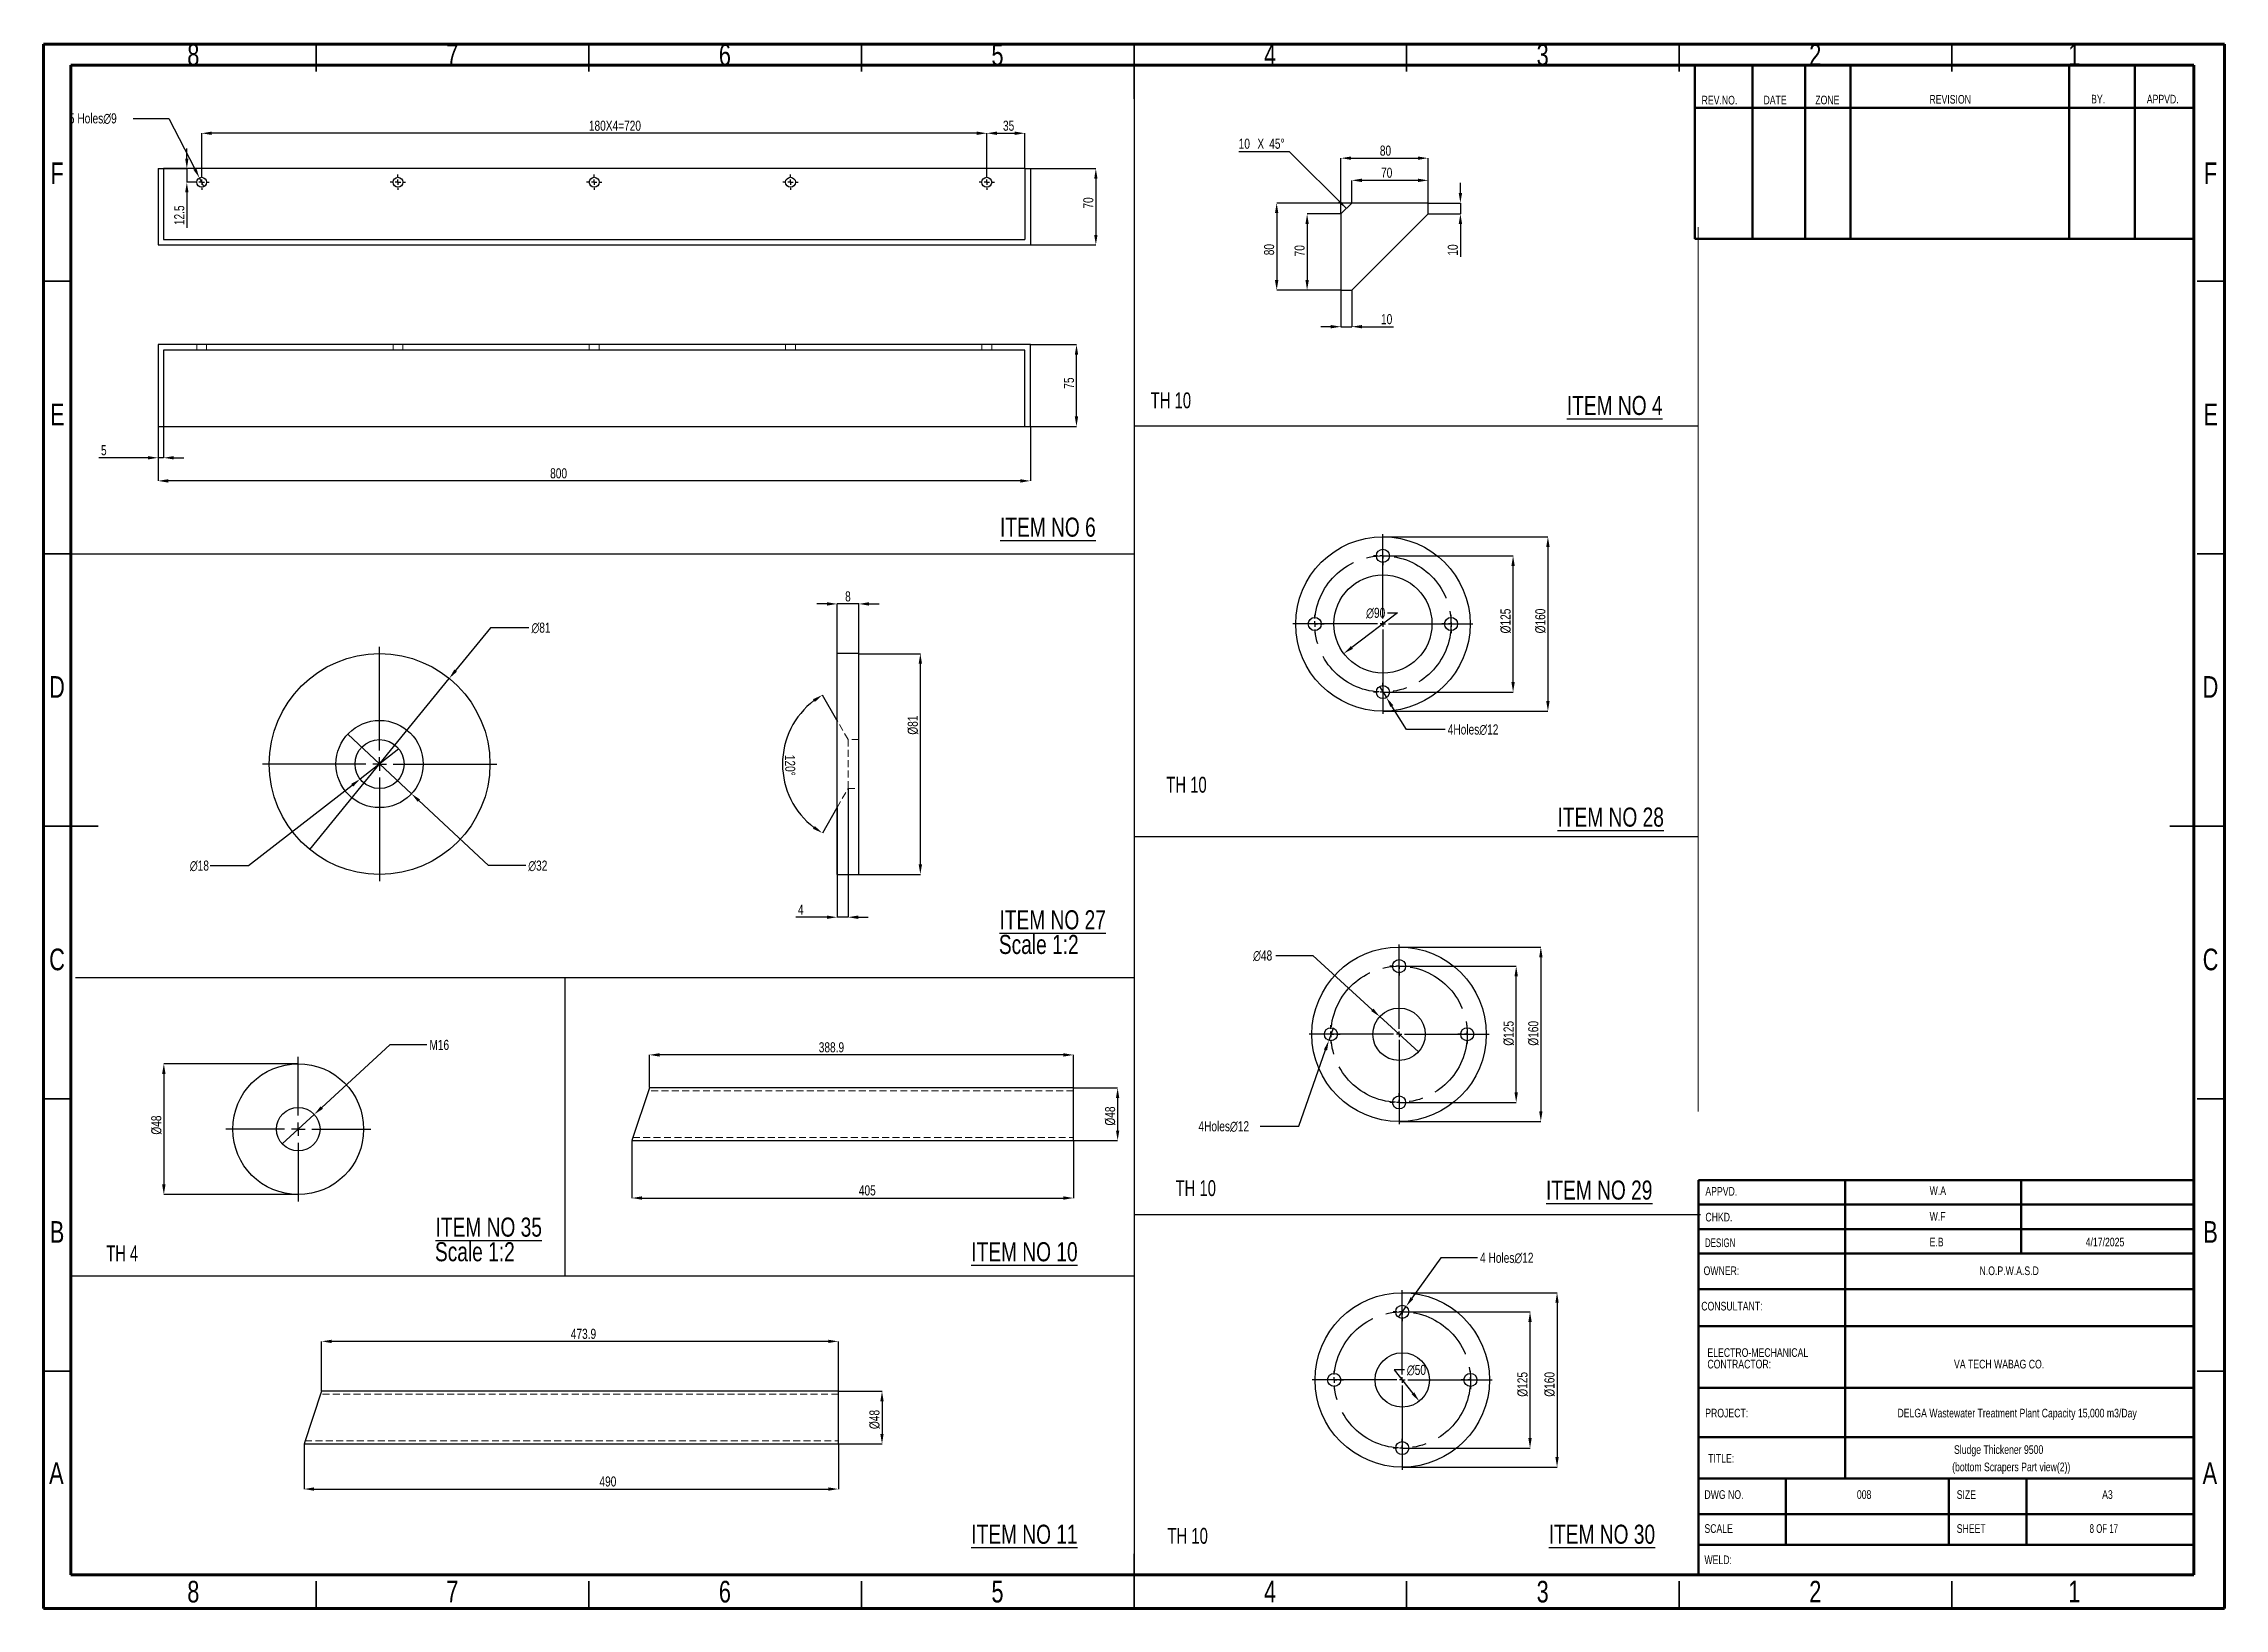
# Model space of a CAD drawing. Header units: millimetres. Extents: x 122 to 2816, y -707 to 556.
# Drawn here: x 596.3 to 996.3, y -312.7 to -25.5 of the extents above; entities that cross this region are included whole.
import ezdxf

# ---------------------------------------------------------------- set-up
doc = ezdxf.new("R2010")
doc.units = ezdxf.units.MM
doc.header["$PDSIZE"] = -1
doc.linetypes.add('CENTERX2', pattern=[20.32, 12.7, -2.54, 2.54, -2.54])
doc.linetypes.add('HIDDEN', pattern=[1.905, 1.27, -0.635])
doc.layers.add('FORMAT', color=7, linetype='Continuous')
doc.styles.add('SLDTEXTSTYLE0', font='TXT', dxfattribs={"width": 0.7})
doc.styles.add('SLDTEXTSTYLE10', font='TXT', dxfattribs={"width": 0.6875})
doc.styles.add('SLDTEXTSTYLE6', font='TXT', dxfattribs={"width": 0.687299})
doc.styles.add('SLDTEXTSTYLE7', font='TXT', dxfattribs={"width": 0.75})
doc.styles.add('SLDTEXTSTYLE8', font='TXT', dxfattribs={"width": 0.678571})
doc.dimstyles.new('SLDDIMSTYLE27', dxfattribs={"dimtxt": 1.852083, "dimasz": 1.852083, "dimexe": 0, "dimexo": 0.625, "dimgap": 0.463021, "dimtad": 1, "dimdec": 0, "dimlfac": 2, "dimrnd": 1e-09, "dimzin": 12, "dimtxsty": 'SLDTEXTSTYLE7', "dimsah": 1, "dimcen": 2.5, "dimazin": 3, "dimtfac": 1, "dimtdec": 0, "dimtmove": 0, "dimatfit": 3, "dimfrac": 2, "dimtzin": 12})
doc.dimstyles.new('SLDDIMSTYLE32', dxfattribs={"dimtxt": 1.852083, "dimasz": 1.852083, "dimexe": 0, "dimexo": 0.625, "dimgap": 0.463021, "dimtad": 1, "dimdec": 0, "dimlfac": 5, "dimrnd": 1e-09, "dimzin": 12, "dimtxsty": 'SLDTEXTSTYLE7', "dimblk1": 'NONE', "dimsah": 1, "dimcen": 0, "dimazin": 3, "dimtfac": 1, "dimtdec": 0, "dimtmove": 0, "dimatfit": 3, "dimldrblk": 'NONE', "dimfrac": 2, "dimtzin": 12})
doc.dimstyles.new('SLDDIMSTYLE38', dxfattribs={"dimtxt": 1.852083, "dimasz": 1.852083, "dimexe": 0, "dimexo": 0.625, "dimgap": 0.463021, "dimtad": 1, "dimdec": 1, "dimlfac": 5, "dimrnd": 1e-09, "dimzin": 12, "dimtxsty": 'SLDTEXTSTYLE7', "dimsah": 1, "dimcen": 2.5, "dimazin": 3, "dimtfac": 1, "dimtdec": 1, "dimtmove": 0, "dimatfit": 0, "dimfrac": 2, "dimtzin": 12})
doc.dimstyles.new('SLDDIMSTYLE43', dxfattribs={"dimtxt": 1.852083, "dimasz": 1.852083, "dimexe": 0, "dimexo": 0.625, "dimgap": 0.463021, "dimtad": 1, "dimdec": 0, "dimlfac": 5, "dimrnd": 1e-09, "dimzin": 12, "dimtxsty": 'SLDTEXTSTYLE7', "dimsah": 1, "dimcen": 0, "dimazin": 3, "dimtfac": 1, "dimtdec": 0, "dimtmove": 0, "dimatfit": 3, "dimfrac": 2, "dimtzin": 12})
doc.dimstyles.new('SLDDIMSTYLE44', dxfattribs={"dimtxt": 1.852083, "dimasz": 1.852083, "dimexe": 0, "dimexo": 0.625, "dimgap": 0.463021, "dimtad": 1, "dimdec": 1, "dimlfac": 5, "dimrnd": 1e-09, "dimzin": 12, "dimtxsty": 'SLDTEXTSTYLE7', "dimsah": 1, "dimcen": 2.5, "dimazin": 3, "dimtfac": 1, "dimtdec": 1, "dimtmove": 0, "dimatfit": 3, "dimfrac": 2, "dimtzin": 12})
doc.dimstyles.new('SLDDIMSTYLE45', dxfattribs={"dimtxt": 1.852083, "dimasz": 1.852083, "dimexe": 0, "dimexo": 0.625, "dimgap": 0.463021, "dimtad": 1, "dimdec": 0, "dimlfac": 2, "dimrnd": 1e-09, "dimzin": 12, "dimtxsty": 'SLDTEXTSTYLE7', "dimblk1": 'NONE', "dimsah": 1, "dimcen": 0, "dimazin": 3, "dimtfac": 1, "dimtdec": 0, "dimtmove": 0, "dimatfit": 3, "dimldrblk": 'NONE', "dimfrac": 2, "dimtzin": 12})
doc.dimstyles.new('SLDDIMSTYLE46', dxfattribs={"dimtxt": 1.852083, "dimasz": 1.852083, "dimexe": 0, "dimexo": 0.625, "dimgap": 0.463021, "dimtad": 1, "dimdec": 0, "dimlfac": 2, "dimrnd": 1e-09, "dimzin": 12, "dimtxsty": 'SLDTEXTSTYLE7', "dimsah": 1, "dimcen": 2.5, "dimazin": 3, "dimtfac": 1, "dimtdec": 0, "dimtmove": 0, "dimatfit": 0, "dimfrac": 2, "dimtzin": 12})
doc.dimstyles.new('SLDDIMSTYLE47', dxfattribs={"dimtxt": 1.852083, "dimasz": 1.852083, "dimexe": 0, "dimexo": 0.625, "dimgap": 0.463021, "dimtad": 1, "dimlfac": 2, "dimzin": 12, "dimtxsty": 'SLDTEXTSTYLE7', "dimsah": 1, "dimcen": 2.5, "dimazin": 3, "dimtfac": 1, "dimtmove": 0, "dimatfit": 3, "dimfrac": 2, "dimtzin": 12})
doc.dimstyles.new('SLDDIMSTYLE48', dxfattribs={"dimtxt": 1.852083, "dimasz": 1.852083, "dimexe": 0, "dimexo": 0.625, "dimgap": 0.463021, "dimtad": 1, "dimdec": 0, "dimlfac": 2, "dimrnd": 1e-09, "dimzin": 12, "dimtxsty": 'SLDTEXTSTYLE7', "dimblk1": 'NONE', "dimsah": 1, "dimcen": 0, "dimazin": 3, "dimtfac": 1, "dimtdec": 0, "dimtmove": 0, "dimatfit": 3, "dimldrblk": 'NONE', "dimfrac": 2, "dimtzin": 12})
doc.dimstyles.new('SLDDIMSTYLE7', dxfattribs={"dimtxt": 1.852083, "dimasz": 1.852083, "dimexe": 0, "dimexo": 0.625, "dimgap": 0.463021, "dimtad": 1, "dimdec": 0, "dimlfac": 5, "dimrnd": 1e-09, "dimzin": 12, "dimtxsty": 'SLDTEXTSTYLE7', "dimsah": 1, "dimcen": 2.5, "dimazin": 3, "dimtfac": 1, "dimtdec": 0, "dimtmove": 0, "dimatfit": 3, "dimfrac": 2, "dimtzin": 12})
doc.dimstyles.new('SLDDIMSTYLE8', dxfattribs={"dimtxt": 1.852083, "dimasz": 1.852083, "dimexe": 0, "dimexo": 0.625, "dimgap": 0.463021, "dimtad": 1, "dimdec": 0, "dimlfac": 5, "dimrnd": 1e-09, "dimzin": 12, "dimtxsty": 'SLDTEXTSTYLE7', "dimblk1": 'NONE', "dimsah": 1, "dimcen": 0, "dimazin": 3, "dimtfac": 1, "dimtdec": 0, "dimtmove": 0, "dimatfit": 3, "dimldrblk": 'NONE', "dimfrac": 2, "dimtzin": 12})
doc.dimstyles.new('SLDDIMSTYLE9', dxfattribs={"dimtxt": 1.852083, "dimasz": 1.852083, "dimexe": 0, "dimexo": 0.625, "dimgap": 0.463021, "dimtad": 1, "dimdec": 0, "dimlfac": 5, "dimrnd": 1e-09, "dimzin": 12, "dimtxsty": 'SLDTEXTSTYLE7', "dimsah": 1, "dimcen": 2.5, "dimazin": 3, "dimtfac": 1, "dimtdec": 0, "dimtmove": 0, "dimatfit": 0, "dimfrac": 2, "dimtzin": 12})

msp = doc.modelspace()

# ---------------------------------------------------------------- texts
at = {"color": 7, "linetype": 'Continuous', "lineweight": 0}
for s, insert, char_height, attachment_point, style in [('8', (623.769607, -25.599135), 3.96875, 2, 'SLDTEXTSTYLE7'), ('7', (671.269607, -25.599135), 3.96875, 2, 'SLDTEXTSTYLE7'), ('6', (721.269607, -25.599135), 3.96875, 2, 'SLDTEXTSTYLE7'), ('5', (771.269607, -25.599135), 3.96875, 2, 'SLDTEXTSTYLE7'), ('4', (821.269607, -25.599135), 3.96875, 2, 'SLDTEXTSTYLE7'), ('3', (871.269607, -25.599135), 3.96875, 2, 'SLDTEXTSTYLE7'), ('2', (921.269607, -25.599135), 3.96875, 2, 'SLDTEXTSTYLE7'), ('1', (968.769607, -25.599135), 3.96875, 2, 'SLDTEXTSTYLE7'), ('REV.NO.', (900.425695, -35.123181), 1.5875, 1, 'SLDTEXTSTYLE7'), ('DATE', (911.778616, -35.093903), 1.5875, 1, 'SLDTEXTSTYLE7'), ('ZONE', (921.276942, -35.093903), 1.5875, 1, 'SLDTEXTSTYLE7'), ('REVISION', (942.217475, -34.966763), 1.5875, 1, 'SLDTEXTSTYLE7'), ('BY.', (971.870619, -34.937486), 1.5875, 1, 'SLDTEXTSTYLE7'), ('APPVD.', (982.08161, -34.937486), 1.5875, 1, 'SLDTEXTSTYLE7'), ('F', (598.76731, -47.349135), 3.96875, 2, 'SLDTEXTSTYLE7'), ('F', (993.76731, -47.349135), 3.96875, 2, 'SLDTEXTSTYLE7'), ('E', (598.817379, -91.599135), 3.96875, 2, 'SLDTEXTSTYLE7'), ('E', (993.817379, -91.599135), 3.96875, 2, 'SLDTEXTSTYLE7'), ('D', (598.762257, -141.599135), 3.96875, 2, 'SLDTEXTSTYLE7'), ('D', (993.762257, -141.599135), 3.96875, 2, 'SLDTEXTSTYLE7'), ('C', (598.768229, -191.599135), 3.96875, 2, 'SLDTEXTSTYLE7'), ('C', (993.768229, -191.599135), 3.96875, 2, 'SLDTEXTSTYLE7'), ('APPVD.', (901.114342, -235.340289), 1.5875, 1, 'SLDTEXTSTYLE7'), ('W.A', (942.247779, -235.208416), 1.5875, 1, 'SLDTEXTSTYLE7'), ('W.F', (942.247779, -239.94212), 1.5875, 1, 'SLDTEXTSTYLE7'), ('B', (598.780171, -241.599135), 3.96875, 2, 'SLDTEXTSTYLE7'), ('CHKD.', (901.114342, -240.073992), 1.5875, 1, 'SLDTEXTSTYLE7'), ('B', (993.780171, -241.599135), 3.96875, 2, 'SLDTEXTSTYLE7'), ('DESIGN', (901.028022, -244.775798), 1.5875, 1, 'SLDTEXTSTYLE6'), ('E.B', (942.247779, -244.643926), 1.5875, 1, 'SLDTEXTSTYLE7'), ('OWNER:', (900.782695, -249.916671), 1.5875, 1, 'SLDTEXTSTYLE7'), ('CONSULTANT:', (900.36352, -256.405251), 1.5875, 1, 'SLDTEXTSTYLE7'), ('PROJECT:', (901.0886, -276.028683), 1.5875, 1, 'SLDTEXTSTYLE7'), ('Sludge Thickener 9500', (946.718698, -282.725571), 1.5875, 1, 'SLDTEXTSTYLE7'), ('A', (598.649258, -285.849135), 3.96875, 2, 'SLDTEXTSTYLE7'), ('TITLE:', (901.635405, -284.348352), 1.5875, 1, 'SLDTEXTSTYLE7'), ('A', (993.649258, -285.849135), 3.96875, 2, 'SLDTEXTSTYLE7'), ('DWG NO.', (900.941058, -290.975733), 1.5875, 1, 'SLDTEXTSTYLE7'), ('SIZE', (947.216843, -290.975733), 1.5875, 1, 'SLDTEXTSTYLE7'), ('SCALE', (900.941058, -297.212082), 1.5875, 1, 'SLDTEXTSTYLE7'), ('SHEET', (947.216843, -297.212082), 1.5875, 1, 'SLDTEXTSTYLE7'), ('WELD:', (900.941058, -302.951839), 1.5875, 1, 'SLDTEXTSTYLE7'), ('8', (623.769607, -307.599135), 3.96875, 2, 'SLDTEXTSTYLE7'), ('7', (671.269607, -307.599135), 3.96875, 2, 'SLDTEXTSTYLE7'), ('6', (721.269607, -307.599135), 3.96875, 2, 'SLDTEXTSTYLE7'), ('5', (771.269607, -307.599135), 3.96875, 2, 'SLDTEXTSTYLE7'), ('4', (821.269607, -307.599135), 3.96875, 2, 'SLDTEXTSTYLE7'), ('3', (871.269607, -307.599135), 3.96875, 2, 'SLDTEXTSTYLE7'), ('2', (921.269607, -307.599135), 3.96875, 2, 'SLDTEXTSTYLE7'), ('1', (968.769607, -307.599135), 3.96875, 2, 'SLDTEXTSTYLE7')]:
    msp.add_mtext(s, dxfattribs=dict(at, insert=insert, char_height=char_height, attachment_point=attachment_point, style=style))
at = {"layer": 'FORMAT'}
for s, insert, char_height, attachment_point, style in [('TH 10', (799.362632, -89.5408), 2.9104167, 1, 'SLDTEXTSTYLE0'), ('\\LITEM NO 4', (875.709279, -90.181827), 3.5, 1, 'SLDTEXTSTYLE7'), ('\\LITEM NO 6', (771.736302, -112.512579), 3.5, 1, 'SLDTEXTSTYLE7'), ('TH 10', (802.227477, -160.070717), 2.9104167, 1, 'SLDTEXTSTYLE0'), ('\\LITEM NO 28', (873.996662, -165.714835), 3.5, 1, 'SLDTEXTSTYLE7'), ('TH 10', (803.923909, -234.085171), 2.9104167, 1, 'SLDTEXTSTYLE0'), ('\\LITEM NO 29', (871.887497, -234.149646), 3.5, 1, 'SLDTEXTSTYLE7'), ('TH 4', (607.82157, -246.062932), 2.9104167, 1, 'SLDTEXTSTYLE10'), ('\\LITEM NO 10', (766.463299, -245.471658), 3.5, 1, 'SLDTEXTSTYLE7'), ('4/17/2025', (970.87101, -244.643926), 1.5875, 1, 'SLDTEXTSTYLE7'), ('N.O.P.W.A.S.D', (951.400356, -249.916671), 1.5875, 1, 'SLDTEXTSTYLE7'), ('VA TECH WABAG CO.', (946.718698, -267.04318), 1.5875, 1, 'SLDTEXTSTYLE7'), ('DELGA Wastewater Treatment Plant Capacity 15,000 m3/Day', (958.294767, -276.028683), 1.5875, 2, 'SLDTEXTSTYLE7'), ('(bottom Scrapers Part view(2))', (957.218496, -285.907128), 1.5875, 2, 'SLDTEXTSTYLE7'), ('008', (928.902423, -290.975733), 1.5875, 1, 'SLDTEXTSTYLE7'), ('A3', (973.889357, -290.975733), 1.5875, 1, 'SLDTEXTSTYLE7'), ('\\LITEM NO 11', (766.463299, -297.298514), 3.5, 1, 'SLDTEXTSTYLE7'), ('TH 10', (802.442296, -297.889788), 2.9104167, 1, 'SLDTEXTSTYLE0'), ('\\LITEM NO 30', (872.381368, -297.298514), 3.5, 1, 'SLDTEXTSTYLE7'), ('8 OF 17', (971.598139, -297.212082), 1.5875, 1, 'SLDTEXTSTYLE8')]:
    msp.add_mtext(s, dxfattribs=dict(at, insert=insert, char_height=char_height, attachment_point=attachment_point, style=style))

# ---------------------------------------------------------------- blocks, each defined once
blk = doc.blocks.new('SW_NOTE_0_97')
at = {"layer": 'FORMAT', "color": 0, "char_height": 3.5, "attachment_point": 2, "style": 'SLDTEXTSTYLE7'}
for s, insert in [('\\LITEM NO 27', (14.93, 4.51)), ('Scale 1:2', (12.38, -0.01))]:
    blk.add_mtext(s, dxfattribs=dict(at, insert=insert))
blk = doc.blocks.new('SW_NOTE_0_98')
at = {"layer": 'FORMAT', "color": 0, "char_height": 3.5, "attachment_point": 2, "style": 'SLDTEXTSTYLE7'}
for s, insert in [('\\LITEM NO 35', (14.93, 4.51)), ('Scale 1:2', (12.38, -0.01))]:
    blk.add_mtext(s, dxfattribs=dict(at, insert=insert))
blk = doc.blocks.new('SW_NOTE_0_99')
at = {"color": 0, "linetype": 'Continuous', "lineweight": 0, "char_height": 1.5875, "attachment_point": 1, "style": 'SLDTEXTSTYLE7'}
for s, insert in [('ELECTRO-MECHANICAL', (0, 2.05)), ('CONTRACTOR:', (0, -0.07))]:
    blk.add_mtext(s, dxfattribs=dict(at, insert=insert))
blk = doc.blocks.new('*D1252')
at = {"layer": 'Defpoints', "color": 0}
for p in [(777.3, -48.48), (777.3, -62.48), (789.31, -62.48)]:
    blk.add_point(p, dxfattribs=at)
at = {"layer": 'FORMAT', "color": 0, "lineweight": -2}
for p, q in [((777.37, -48.48), (789.31, -48.48)), ((789.31, -50.33), (789.31, -60.63)), ((777.37, -62.48), (789.31, -62.48))]:
    blk.add_line(p, q, dxfattribs=at)
at = {"layer": 'FORMAT', "color": 0}
for points in [[(789.01, -50.33), (789.62, -50.33), (789.31, -48.48)], [(789.01, -60.63), (789.62, -60.63), (789.31, -62.48)]]:
    blk.add_solid(points, dxfattribs=at)
at = {"layer": 'FORMAT', "color": 0, "insert": (787, -54.78), "char_height": 1.852, "attachment_point": 2, "rotation": 90, "style": 'SLDTEXTSTYLE7'}
blk.add_mtext('\\A1;70', dxfattribs=at)
blk = doc.blocks.new('*D1253')
at = {"layer": 'Defpoints', "color": 0}
for p in [(617.3, -48.48), (622.58, -48.48), (623.9, -50.98)]:
    blk.add_point(p, dxfattribs=at)
at = {"layer": 'FORMAT', "color": 0, "lineweight": -2}
for p, q in [((622.58, -46.63), (622.58, -44.77)), ((617.37, -48.48), (622.58, -48.48)), ((622.58, -48.48), (622.58, -50.98)), ((623.84, -50.98), (622.58, -50.98)), ((622.58, -52.83), (622.58, -59.36))]:
    blk.add_line(p, q, dxfattribs=at)
at = {"layer": 'FORMAT', "color": 0}
for points in [[(622.27, -46.63), (622.88, -46.63), (622.58, -48.48)], [(622.27, -52.83), (622.88, -52.83), (622.58, -50.98)]]:
    blk.add_solid(points, dxfattribs=at)
at = {"layer": 'FORMAT', "color": 0, "insert": (620.26, -57.04), "char_height": 1.852, "attachment_point": 2, "rotation": 90, "style": 'SLDTEXTSTYLE7'}
blk.add_mtext('\\A1;12.5', dxfattribs=at)
blk = doc.blocks.new('*D1254')
at = {"layer": 'Defpoints', "color": 0}
for p in [(624.89, -50.18), (625.72, -51.78)]:
    blk.add_point(p, dxfattribs=at)
at = {"layer": 'FORMAT', "color": 0, "lineweight": -2}
for p, q in [((612.76, -39.26), (619.26, -39.26)), ((619.26, -39.26), (624.04, -48.53)), ((625.72, -51.78), (624.89, -50.18))]:
    blk.add_line(p, q, dxfattribs=at)
at = {"layer": 'FORMAT', "color": 0}
blk.add_solid([(624.32, -48.39), (623.77, -48.67), (624.89, -50.18)], dxfattribs=at)
at = {"layer": 'FORMAT', "color": 0, "insert": (600.95, -38.33), "char_height": 1.8521, "attachment_point": 1, "style": 'SLDTEXTSTYLE7'}
blk.add_mtext('\\A1;5 Holes∅9', dxfattribs=at)
blk = doc.blocks.new('_None')
blk = doc.blocks.new('*D1255')
at = {"layer": 'Defpoints', "color": 0}
for p in [(625.3, -41.99), (625.3, -49.58), (769.3, -49.58)]:
    blk.add_point(p, dxfattribs=at)
at = {"layer": 'FORMAT', "color": 0, "lineweight": -2}
for p, q in [((625.3, -49.52), (625.3, -41.99)), ((767.45, -41.99), (627.16, -41.99)), ((769.3, -49.52), (769.3, -41.99))]:
    blk.add_line(p, q, dxfattribs=at)
at = {"layer": 'FORMAT', "color": 0}
for points in [[(627.16, -41.68), (627.16, -42.3), (625.3, -41.99)], [(767.45, -41.68), (767.45, -42.3), (769.3, -41.99)]]:
    blk.add_solid(points, dxfattribs=at)
at = {"layer": 'FORMAT', "color": 0, "insert": (701.1, -39.68), "char_height": 1.8521, "attachment_point": 2, "style": 'SLDTEXTSTYLE7'}
blk.add_mtext('\\A1;180X4=720', dxfattribs=at)
blk = doc.blocks.new('*D1256')
at = {"layer": 'Defpoints', "color": 0}
for p in [(776.3, -41.99), (769.3, -49.58), (776.3, -48.48)]:
    blk.add_point(p, dxfattribs=at)
at = {"layer": 'FORMAT', "color": 0, "lineweight": -2}
for p, q in [((769.3, -49.52), (769.3, -41.99)), ((771.16, -41.99), (774.45, -41.99)), ((776.3, -48.42), (776.3, -41.99))]:
    blk.add_line(p, q, dxfattribs=at)
at = {"layer": 'FORMAT', "color": 0}
for points in [[(771.16, -41.68), (771.16, -42.3), (769.3, -41.99)], [(774.45, -41.68), (774.45, -42.3), (776.3, -41.99)]]:
    blk.add_solid(points, dxfattribs=at)
at = {"layer": 'FORMAT', "color": 0, "insert": (773.31, -39.68), "char_height": 1.852, "attachment_point": 2, "style": 'SLDTEXTSTYLE7'}
blk.add_mtext('\\A1;35', dxfattribs=at)
blk = doc.blocks.new('SW_CENTERMARKSYMBOL_89')
at = {"layer": 'FORMAT', "color": 0}
for p, q in [((-1, 0), (-1.4, 0)), ((0, 0), (-0.5, 0)), ((0, 1), (0, 1.4)), ((0, 0), (0, 0.5)), ((0, 0), (0, -0.5)), ((0, 0), (0.5, 0)), ((1, 0), (1.4, 0)), ((0, -1), (0, -1.4))]:
    blk.add_line(p, q, dxfattribs=at)
blk = doc.blocks.new('SW_CENTERMARKSYMBOL_90')
at = {"layer": 'FORMAT', "color": 0}
for p, q in [((-1, 0), (-1.4, 0)), ((0, 0), (-0.5, 0)), ((0, 1), (0, 1.4)), ((0, 0), (0, 0.5)), ((0, 0), (0, -0.5)), ((0, 0), (0.5, 0)), ((1, 0), (1.4, 0)), ((0, -1), (0, -1.4))]:
    blk.add_line(p, q, dxfattribs=at)
blk = doc.blocks.new('SW_CENTERMARKSYMBOL_91')
at = {"layer": 'FORMAT', "color": 0}
for p, q in [((-1, 0), (-1.4, 0)), ((0, 0), (-0.5, 0)), ((0, 1), (0, 1.4)), ((0, 0), (0, 0.5)), ((0, 0), (0, -0.5)), ((0, 0), (0.5, 0)), ((1, 0), (1.4, 0)), ((0, -1), (0, -1.4))]:
    blk.add_line(p, q, dxfattribs=at)
blk = doc.blocks.new('SW_CENTERMARKSYMBOL_92')
at = {"layer": 'FORMAT', "color": 0}
for p, q in [((-1, 0), (-1.4, 0)), ((0, 0), (-0.5, 0)), ((0, 1), (0, 1.4)), ((0, 0), (0, 0.5)), ((0, 0), (0, -0.5)), ((0, 0), (0.5, 0)), ((1, 0), (1.4, 0)), ((0, -1), (0, -1.4))]:
    blk.add_line(p, q, dxfattribs=at)
blk = doc.blocks.new('SW_CENTERMARKSYMBOL_93')
at = {"layer": 'FORMAT', "color": 0}
for p, q in [((-1, 0), (-1.4, 0)), ((0, 0), (-0.5, 0)), ((0, 1), (0, 1.4)), ((0, 0), (0, 0.5)), ((0, 0), (0, -0.5)), ((0, 0), (0.5, 0)), ((1, 0), (1.4, 0)), ((0, -1), (0, -1.4))]:
    blk.add_line(p, q, dxfattribs=at)
blk = doc.blocks.new('*D1257')
at = {"layer": 'Defpoints', "color": 0}
for p in [(777.3, -80.78), (785.76, -80.78), (777.3, -95.78)]:
    blk.add_point(p, dxfattribs=at)
at = {"layer": 'FORMAT', "color": 0, "lineweight": -2}
for p, q in [((777.37, -80.78), (785.76, -80.78)), ((785.76, -93.93), (785.76, -82.63)), ((777.37, -95.78), (785.76, -95.78))]:
    blk.add_line(p, q, dxfattribs=at)
at = {"layer": 'FORMAT', "color": 0}
for points in [[(785.45, -82.63), (786.07, -82.63), (785.76, -80.78)], [(785.45, -93.93), (786.07, -93.93), (785.76, -95.78)]]:
    blk.add_solid(points, dxfattribs=at)
at = {"layer": 'FORMAT', "color": 0, "insert": (783.45, -87.83), "char_height": 1.852, "attachment_point": 2, "rotation": 90, "style": 'SLDTEXTSTYLE7'}
blk.add_mtext('\\A1;75', dxfattribs=at)
blk = doc.blocks.new('*D1258')
at = {"layer": 'Defpoints', "color": 0}
for p in [(617.3, -95.78), (618.3, -95.78), (617.3, -101.54)]:
    blk.add_point(p, dxfattribs=at)
at = {"layer": 'FORMAT', "color": 0, "lineweight": -2}
for p, q in [((617.3, -95.84), (617.3, -101.54)), ((618.3, -95.84), (618.3, -101.54)), ((615.45, -101.54), (606.43, -101.54)), ((618.3, -101.54), (617.3, -101.54)), ((620.16, -101.54), (622.01, -101.54))]:
    blk.add_line(p, q, dxfattribs=at)
at = {"layer": 'FORMAT', "color": 0}
for points in [[(615.45, -101.23), (615.45, -101.84), (617.3, -101.54)], [(620.16, -101.23), (620.16, -101.84), (618.3, -101.54)]]:
    blk.add_solid(points, dxfattribs=at)
at = {"layer": 'FORMAT', "color": 0, "insert": (607.35, -99.22), "char_height": 1.852, "attachment_point": 2, "style": 'SLDTEXTSTYLE7'}
blk.add_mtext('\\A1;5', dxfattribs=at)
blk = doc.blocks.new('*D1259')
at = {"layer": 'Defpoints', "color": 0}
for p in [(617.3, -95.78), (777.3, -95.78), (617.3, -105.78)]:
    blk.add_point(p, dxfattribs=at)
at = {"layer": 'FORMAT', "color": 0, "lineweight": -2}
for p, q in [((617.3, -95.84), (617.3, -105.78)), ((777.3, -95.84), (777.3, -105.78)), ((775.45, -105.78), (619.16, -105.78))]:
    blk.add_line(p, q, dxfattribs=at)
at = {"layer": 'FORMAT', "color": 0}
for points in [[(619.16, -105.47), (619.16, -106.09), (617.3, -105.78)], [(775.45, -105.47), (775.45, -106.09), (777.3, -105.78)]]:
    blk.add_solid(points, dxfattribs=at)
at = {"layer": 'FORMAT', "color": 0, "insert": (690.77, -103.46), "char_height": 1.852, "attachment_point": 2, "style": 'SLDTEXTSTYLE7'}
blk.add_mtext('\\A1;800', dxfattribs=at)
blk = doc.blocks.new('*D1260')
at = {"layer": 'Defpoints', "color": 0}
for p in [(834.26, -56.79), (828.06, -70.79), (834.26, -70.79)]:
    blk.add_point(p, dxfattribs=at)
at = {"layer": 'FORMAT', "color": 0, "lineweight": -2}
for p, q in [((834.2, -56.79), (828.06, -56.79)), ((828.06, -58.64), (828.06, -68.94)), ((834.2, -70.79), (828.06, -70.79))]:
    blk.add_line(p, q, dxfattribs=at)
at = {"layer": 'FORMAT', "color": 0}
for points in [[(827.76, -58.64), (828.37, -58.64), (828.06, -56.79)], [(827.76, -68.94), (828.37, -68.94), (828.06, -70.79)]]:
    blk.add_solid(points, dxfattribs=at)
at = {"layer": 'FORMAT', "color": 0, "insert": (825.75, -63.55), "char_height": 1.852, "attachment_point": 2, "rotation": 90, "style": 'SLDTEXTSTYLE7'}
blk.add_mtext('\\A1;70', dxfattribs=at)
blk = doc.blocks.new('*D1261')
at = {"layer": 'Defpoints', "color": 0}
for p in [(836.26, -50.63), (836.26, -54.79), (850.26, -54.79)]:
    blk.add_point(p, dxfattribs=at)
at = {"layer": 'FORMAT', "color": 0, "lineweight": -2}
for p, q in [((836.26, -54.73), (836.26, -50.63)), ((848.41, -50.63), (838.11, -50.63)), ((850.26, -54.73), (850.26, -50.63))]:
    blk.add_line(p, q, dxfattribs=at)
at = {"layer": 'FORMAT', "color": 0}
for points in [[(838.11, -50.32), (838.11, -50.94), (836.26, -50.63)], [(848.41, -50.32), (848.41, -50.94), (850.26, -50.63)]]:
    blk.add_solid(points, dxfattribs=at)
at = {"layer": 'FORMAT', "color": 0, "insert": (842.66, -48.31), "char_height": 1.852, "attachment_point": 2, "style": 'SLDTEXTSTYLE7'}
blk.add_mtext('\\A1;70', dxfattribs=at)
blk = doc.blocks.new('*D1262')
at = {"layer": 'Defpoints', "color": 0}
for p in [(850.26, -54.79), (856.18, -54.79), (850.26, -56.79)]:
    blk.add_point(p, dxfattribs=at)
at = {"layer": 'FORMAT', "color": 0, "lineweight": -2}
for p, q in [((856.18, -52.94), (856.18, -51.09)), ((850.32, -54.79), (856.18, -54.79)), ((856.18, -54.79), (856.18, -56.79)), ((850.32, -56.79), (856.18, -56.79)), ((856.18, -58.64), (856.18, -64.68))]:
    blk.add_line(p, q, dxfattribs=at)
at = {"layer": 'FORMAT', "color": 0}
for points in [[(855.87, -52.94), (856.49, -52.94), (856.18, -54.79)], [(855.87, -58.64), (856.49, -58.64), (856.18, -56.79)]]:
    blk.add_solid(points, dxfattribs=at)
at = {"layer": 'FORMAT', "color": 0, "insert": (853.86, -63.41), "char_height": 1.852, "attachment_point": 2, "rotation": 90, "style": 'SLDTEXTSTYLE7'}
blk.add_mtext('\\A1;10', dxfattribs=at)
blk = doc.blocks.new('*D1263')
at = {"layer": 'Defpoints', "color": 0}
for p in [(834.26, -70.79), (836.26, -70.79), (836.26, -77.49)]:
    blk.add_point(p, dxfattribs=at)
at = {"layer": 'FORMAT', "color": 0, "lineweight": -2}
for p, q in [((834.26, -70.85), (834.26, -77.49)), ((836.26, -70.85), (836.26, -77.49)), ((832.41, -77.49), (830.56, -77.49)), ((834.26, -77.49), (836.26, -77.49)), ((838.11, -77.49), (843.93, -77.49))]:
    blk.add_line(p, q, dxfattribs=at)
at = {"layer": 'FORMAT', "color": 0}
for points in [[(832.41, -77.18), (832.41, -77.79), (834.26, -77.49)], [(838.11, -77.18), (838.11, -77.79), (836.26, -77.49)]]:
    blk.add_solid(points, dxfattribs=at)
at = {"layer": 'FORMAT', "color": 0, "insert": (842.65, -75.17), "char_height": 1.852, "attachment_point": 2, "style": 'SLDTEXTSTYLE7'}
blk.add_mtext('\\A1;10', dxfattribs=at)
blk = doc.blocks.new('SW_CHAMFER_DIMENSION_3')
at = {"layer": 'FORMAT', "color": 0}
for p, q in [((9.33, 0), (0, 0)), ((19.75, -10.42), (9.33, 0))]:
    blk.add_line(p, q, dxfattribs=at)
blk.add_solid([(19.75, -10.42), (18.64, -8.91), (18.24, -9.31)], dxfattribs=at)
at = {"layer": 'FORMAT', "color": 0, "attachment_point": 1, "style": 'SLDTEXTSTYLE7'}
for s, insert, char_height in [('10', (0, 2.39), 1.852), ('X', (3.43, 2.39), 1.85), ('45°', (5.6, 2.39), 1.852)]:
    blk.add_mtext(s, dxfattribs=dict(at, insert=insert, char_height=char_height))
blk = doc.blocks.new('*D1264')
at = {"layer": 'Defpoints', "color": 0}
for p in [(836.26, -54.79), (822.48, -70.79), (834.26, -70.79)]:
    blk.add_point(p, dxfattribs=at)
at = {"layer": 'FORMAT', "color": 0, "lineweight": -2}
for p, q in [((836.2, -54.79), (822.48, -54.79)), ((822.48, -56.64), (822.48, -68.94)), ((834.2, -70.79), (822.48, -70.79))]:
    blk.add_line(p, q, dxfattribs=at)
at = {"layer": 'FORMAT', "color": 0}
for points in [[(822.17, -56.64), (822.79, -56.64), (822.48, -54.79)], [(822.17, -68.94), (822.79, -68.94), (822.48, -70.79)]]:
    blk.add_solid(points, dxfattribs=at)
at = {"layer": 'FORMAT', "color": 0, "insert": (820.16, -63.34), "char_height": 1.852, "attachment_point": 2, "rotation": 90, "style": 'SLDTEXTSTYLE7'}
blk.add_mtext('\\A1;80', dxfattribs=at)
blk = doc.blocks.new('*D1265')
at = {"layer": 'Defpoints', "color": 0}
for p in [(850.26, -46.56), (850.26, -54.79), (834.26, -56.79)]:
    blk.add_point(p, dxfattribs=at)
at = {"layer": 'FORMAT', "color": 0, "lineweight": -2}
for p, q in [((834.26, -56.73), (834.26, -46.56)), ((836.11, -46.56), (848.41, -46.56)), ((850.26, -54.73), (850.26, -46.56))]:
    blk.add_line(p, q, dxfattribs=at)
at = {"layer": 'FORMAT', "color": 0}
for points in [[(836.11, -46.26), (836.11, -46.87), (834.26, -46.56)], [(848.41, -46.26), (848.41, -46.87), (850.26, -46.56)]]:
    blk.add_solid(points, dxfattribs=at)
at = {"layer": 'FORMAT', "color": 0, "insert": (842.44, -44.25), "char_height": 1.852, "attachment_point": 2, "style": 'SLDTEXTSTYLE7'}
blk.add_mtext('\\A1;80', dxfattribs=at)
blk = doc.blocks.new('*D1266')
at = {"layer": 'Defpoints', "color": 0}
for p in [(704.21, -226.83), (785.21, -226.83), (785.21, -237.36)]:
    blk.add_point(p, dxfattribs=at)
at = {"layer": 'FORMAT', "color": 0, "lineweight": -2}
for p, q in [((704.21, -226.89), (704.21, -237.36)), ((785.21, -226.89), (785.21, -237.36)), ((706.06, -237.36), (783.36, -237.36))]:
    blk.add_line(p, q, dxfattribs=at)
at = {"layer": 'FORMAT', "color": 0}
for points in [[(706.06, -237.05), (706.06, -237.67), (704.21, -237.36)], [(783.36, -237.05), (783.36, -237.67), (785.21, -237.36)]]:
    blk.add_solid(points, dxfattribs=at)
at = {"layer": 'FORMAT', "color": 0, "insert": (747.39, -235.04), "char_height": 1.852, "attachment_point": 2, "style": 'SLDTEXTSTYLE7'}
blk.add_mtext('\\A1;405', dxfattribs=at)
blk = doc.blocks.new('*D1267')
at = {"layer": 'Defpoints', "color": 0}
for p in [(785.21, -217.17), (785.21, -226.83), (793.31, -226.83)]:
    blk.add_point(p, dxfattribs=at)
at = {"layer": 'FORMAT', "color": 0, "lineweight": -2}
for p, q in [((785.27, -217.17), (793.31, -217.17)), ((793.31, -219.02), (793.31, -224.98)), ((785.27, -226.83), (793.31, -226.83))]:
    blk.add_line(p, q, dxfattribs=at)
at = {"layer": 'FORMAT', "color": 0}
for points in [[(793, -219.02), (793.61, -219.02), (793.31, -217.17)], [(793, -224.98), (793.61, -224.98), (793.31, -226.83)]]:
    blk.add_solid(points, dxfattribs=at)
at = {"layer": 'FORMAT', "color": 0, "insert": (790.99, -222.32), "char_height": 1.852, "attachment_point": 2, "rotation": 90, "style": 'SLDTEXTSTYLE7'}
blk.add_mtext('\\A1;%%c48', dxfattribs=at)
blk = doc.blocks.new('*D1268')
at = {"layer": 'Defpoints', "color": 0}
for p in [(707.43, -211.1), (707.43, -217.17), (785.21, -217.17)]:
    blk.add_point(p, dxfattribs=at)
at = {"layer": 'FORMAT', "color": 0, "lineweight": -2}
for p, q in [((707.43, -217.11), (707.43, -211.1)), ((783.36, -211.1), (709.28, -211.1)), ((785.21, -217.11), (785.21, -211.1))]:
    blk.add_line(p, q, dxfattribs=at)
at = {"layer": 'FORMAT', "color": 0}
for points in [[(709.28, -210.79), (709.28, -211.41), (707.43, -211.1)], [(783.36, -210.79), (783.36, -211.41), (785.21, -211.1)]]:
    blk.add_solid(points, dxfattribs=at)
at = {"layer": 'FORMAT', "color": 0, "insert": (740.81, -208.78), "char_height": 1.852, "attachment_point": 2, "style": 'SLDTEXTSTYLE7'}
blk.add_mtext('\\A1;388.9', dxfattribs=at)
blk = doc.blocks.new('*D1269')
at = {"layer": 'Defpoints', "color": 0}
for p in [(644.08, -282.48), (742.08, -282.48), (742.08, -290.76)]:
    blk.add_point(p, dxfattribs=at)
at = {"layer": 'FORMAT', "color": 0, "lineweight": -2}
for p, q in [((644.08, -282.54), (644.08, -290.76)), ((742.08, -282.54), (742.08, -290.76)), ((645.93, -290.76), (740.23, -290.76))]:
    blk.add_line(p, q, dxfattribs=at)
at = {"layer": 'FORMAT', "color": 0}
for points in [[(645.93, -290.45), (645.93, -291.07), (644.08, -290.76)], [(740.23, -290.45), (740.23, -291.07), (742.08, -290.76)]]:
    blk.add_solid(points, dxfattribs=at)
at = {"layer": 'FORMAT', "color": 0, "insert": (699.81, -288.44), "char_height": 1.852, "attachment_point": 2, "style": 'SLDTEXTSTYLE7'}
blk.add_mtext('\\A1;490', dxfattribs=at)
blk = doc.blocks.new('*D1270')
at = {"layer": 'Defpoints', "color": 0}
for p in [(647.3, -263.66), (647.3, -272.82), (742.08, -272.82)]:
    blk.add_point(p, dxfattribs=at)
at = {"layer": 'FORMAT', "color": 0, "lineweight": -2}
for p, q in [((647.3, -272.76), (647.3, -263.66)), ((740.23, -263.66), (649.15, -263.66)), ((742.08, -272.76), (742.08, -263.66))]:
    blk.add_line(p, q, dxfattribs=at)
at = {"layer": 'FORMAT', "color": 0}
for points in [[(649.15, -263.36), (649.15, -263.97), (647.3, -263.66)], [(740.23, -263.36), (740.23, -263.97), (742.08, -263.66)]]:
    blk.add_solid(points, dxfattribs=at)
at = {"layer": 'FORMAT', "color": 0, "insert": (695.33, -261.35), "char_height": 1.852, "attachment_point": 2, "style": 'SLDTEXTSTYLE7'}
blk.add_mtext('\\A1;473.9', dxfattribs=at)
blk = doc.blocks.new('*D1271')
at = {"layer": 'Defpoints', "color": 0}
for p in [(742.08, -272.82), (742.08, -282.48), (750.09, -282.48)]:
    blk.add_point(p, dxfattribs=at)
at = {"layer": 'FORMAT', "color": 0, "lineweight": -2}
for p, q in [((742.14, -272.82), (750.09, -272.82)), ((750.09, -274.67), (750.09, -280.63)), ((742.14, -282.48), (750.09, -282.48))]:
    blk.add_line(p, q, dxfattribs=at)
at = {"layer": 'FORMAT', "color": 0}
for points in [[(749.78, -274.67), (750.39, -274.67), (750.09, -272.82)], [(749.78, -280.63), (750.39, -280.63), (750.09, -282.48)]]:
    blk.add_solid(points, dxfattribs=at)
at = {"layer": 'FORMAT', "color": 0, "insert": (747.77, -278), "char_height": 1.852, "attachment_point": 2, "rotation": 90, "style": 'SLDTEXTSTYLE7'}
blk.add_mtext('\\A1;%%c48', dxfattribs=at)
blk = doc.blocks.new('*D1272')
at = {"layer": 'Defpoints', "color": 0}
for p in [(841.97, -119.53), (865.84, -119.53), (841.97, -144.53)]:
    blk.add_point(p, dxfattribs=at)
at = {"layer": 'FORMAT', "color": 0, "lineweight": -2}
for p, q in [((842.03, -119.53), (865.84, -119.53)), ((865.84, -142.68), (865.84, -121.38)), ((842.03, -144.53), (865.84, -144.53))]:
    blk.add_line(p, q, dxfattribs=at)
at = {"layer": 'FORMAT', "color": 0}
for points in [[(865.53, -121.38), (866.15, -121.38), (865.84, -119.53)], [(865.53, -142.68), (866.15, -142.68), (865.84, -144.53)]]:
    blk.add_solid(points, dxfattribs=at)
at = {"layer": 'FORMAT', "color": 0, "insert": (863.53, -131.49), "char_height": 1.852, "attachment_point": 2, "rotation": 90, "style": 'SLDTEXTSTYLE7'}
blk.add_mtext('\\A1;%%c125', dxfattribs=at)
blk = doc.blocks.new('*D1273')
at = {"layer": 'Defpoints', "color": 0}
for p in [(841.97, -116.03), (841.97, -148.03), (872.23, -148.03)]:
    blk.add_point(p, dxfattribs=at)
at = {"layer": 'FORMAT', "color": 0, "lineweight": -2}
for p, q in [((842.03, -116.03), (872.23, -116.03)), ((872.23, -117.88), (872.23, -146.18)), ((842.03, -148.03), (872.23, -148.03))]:
    blk.add_line(p, q, dxfattribs=at)
at = {"layer": 'FORMAT', "color": 0}
for points in [[(871.92, -117.88), (872.54, -117.88), (872.23, -116.03)], [(871.92, -146.18), (872.54, -146.18), (872.23, -148.03)]]:
    blk.add_solid(points, dxfattribs=at)
at = {"layer": 'FORMAT', "color": 0, "insert": (869.91, -131.49), "char_height": 1.852, "attachment_point": 2, "rotation": 90, "style": 'SLDTEXTSTYLE7'}
blk.add_mtext('\\A1;%%c160', dxfattribs=at)
blk = doc.blocks.new('*D1274')
at = {"layer": 'Defpoints', "color": 0}
for p in [(849.14, -126.6), (834.79, -137.46)]:
    blk.add_point(p, dxfattribs=at)
at = {"layer": 'FORMAT', "color": 0, "lineweight": -2}
for p, q in [((844.67, -129.98), (836.27, -136.35)), ((842.82, -129.98), (844.67, -129.98))]:
    blk.add_line(p, q, dxfattribs=at)
at = {"layer": 'FORMAT', "color": 0}
blk.add_solid([(836.08, -136.1), (836.46, -136.59), (834.79, -137.46)], dxfattribs=at)
at = {"layer": 'FORMAT', "color": 0, "insert": (838.89, -129.06), "char_height": 1.852, "attachment_point": 1, "style": 'SLDTEXTSTYLE7'}
blk.add_mtext('\\A1;∅90', dxfattribs=at)
blk = doc.blocks.new('*D1275')
at = {"layer": 'Defpoints', "color": 0}
for p in [(841.32, -143.52), (842.61, -145.54)]:
    blk.add_point(p, dxfattribs=at)
at = {"layer": 'FORMAT', "color": 0, "lineweight": -2}
for p, q in [((841.32, -143.52), (842.61, -145.54)), ((846.32, -151.39), (843.61, -147.11)), ((853.4, -151.39), (846.32, -151.39))]:
    blk.add_line(p, q, dxfattribs=at)
at = {"layer": 'FORMAT', "color": 0}
blk.add_solid([(843.87, -146.94), (843.34, -147.27), (842.61, -145.54)], dxfattribs=at)
at = {"layer": 'FORMAT', "color": 0, "insert": (853.86, -150.46), "char_height": 1.8521, "attachment_point": 1, "style": 'SLDTEXTSTYLE7'}
blk.add_mtext('\\A1;4Holes∅12', dxfattribs=at)
blk = doc.blocks.new('SW_CENTERMARKSYMBOL_94')
at = {"layer": 'FORMAT', "color": 0}
for p, q in [((0, 1), (0, 16.5)), ((-1, 0), (-16.5, 0)), ((0, 0), (-0.5, 0)), ((0, 0), (0, 0.5)), ((0, 0), (0, -0.5)), ((0, 0), (0.5, 0)), ((1, 0), (16.5, 0)), ((0, -1), (0, -16.5))]:
    blk.add_line(p, q, dxfattribs=at)
blk = doc.blocks.new('SW_CENTERMARKSYMBOL_95')
at = {"layer": 'FORMAT', "color": 0}
for p, q in [((-1, 0), (-1.7, 0)), ((0, 0), (-0.5, 0)), ((0, 1), (0, 1.7)), ((0, 0), (0, 0.5)), ((0, 0), (0, -0.5)), ((0, 0), (0.5, 0)), ((1, 0), (1.7, 0)), ((0, -1), (0, -1.7))]:
    blk.add_line(p, q, dxfattribs=at)
blk = doc.blocks.new('SW_CENTERMARKSYMBOL_96')
at = {"layer": 'FORMAT', "color": 0}
for p, q in [((-1, 0), (-1.7, 0)), ((0, 0), (-0.5, 0)), ((0, 1), (0, 1.7)), ((0, 0), (0, 0.5)), ((0, 0), (0, -0.5)), ((0, 0), (0.5, 0)), ((1, 0), (1.7, 0)), ((0, -1), (0, -1.7))]:
    blk.add_line(p, q, dxfattribs=at)
blk = doc.blocks.new('SW_CENTERMARKSYMBOL_97')
at = {"layer": 'FORMAT', "color": 0}
for p, q in [((-1, 0), (-1.7, 0)), ((0, 0), (-0.5, 0)), ((0, 1), (0, 1.7)), ((0, 0), (0, 0.5)), ((0, 0), (0, -0.5)), ((0, 0), (0.5, 0)), ((1, 0), (1.7, 0)), ((0, -1), (0, -1.7))]:
    blk.add_line(p, q, dxfattribs=at)
blk = doc.blocks.new('SW_CENTERMARKSYMBOL_98')
at = {"layer": 'FORMAT', "color": 0}
for p, q in [((-1, 0), (-1.7, 0)), ((0, 0), (-0.5, 0)), ((0, 1), (0, 1.7)), ((0, 0), (0, 0.5)), ((0, 0), (0, -0.5)), ((0, 0), (0.5, 0)), ((1, 0), (1.7, 0)), ((0, -1), (0, -1.7))]:
    blk.add_line(p, q, dxfattribs=at)
blk = doc.blocks.new('*D1276')
at = {"layer": 'Defpoints', "color": 0}
for p in [(845.52, -258.24), (868.95, -258.24), (845.52, -283.24)]:
    blk.add_point(p, dxfattribs=at)
at = {"layer": 'FORMAT', "color": 0, "lineweight": -2}
for p, q in [((845.58, -258.24), (868.95, -258.24)), ((868.95, -281.39), (868.95, -260.09)), ((845.58, -283.24), (868.95, -283.24))]:
    blk.add_line(p, q, dxfattribs=at)
at = {"layer": 'FORMAT', "color": 0}
for points in [[(868.64, -260.09), (869.26, -260.09), (868.95, -258.24)], [(868.64, -281.39), (869.26, -281.39), (868.95, -283.24)]]:
    blk.add_solid(points, dxfattribs=at)
at = {"layer": 'FORMAT', "color": 0, "insert": (866.63, -271.55), "char_height": 1.852, "attachment_point": 2, "rotation": 90, "style": 'SLDTEXTSTYLE7'}
blk.add_mtext('\\A1;%%c125', dxfattribs=at)
blk = doc.blocks.new('*D1277')
at = {"layer": 'Defpoints', "color": 0}
for p in [(845.52, -254.74), (845.52, -286.74), (873.91, -286.74)]:
    blk.add_point(p, dxfattribs=at)
at = {"layer": 'FORMAT', "color": 0, "lineweight": -2}
for p, q in [((845.58, -254.74), (873.91, -254.74)), ((873.91, -256.59), (873.91, -284.89)), ((845.58, -286.74), (873.91, -286.74))]:
    blk.add_line(p, q, dxfattribs=at)
at = {"layer": 'FORMAT', "color": 0}
for points in [[(873.6, -256.59), (874.21, -256.59), (873.91, -254.74)], [(873.6, -284.89), (874.21, -284.89), (873.91, -286.74)]]:
    blk.add_solid(points, dxfattribs=at)
at = {"layer": 'FORMAT', "color": 0, "insert": (871.59, -271.55), "char_height": 1.852, "attachment_point": 2, "rotation": 90, "style": 'SLDTEXTSTYLE7'}
blk.add_mtext('\\A1;%%c160', dxfattribs=at)
blk = doc.blocks.new('*D1278')
at = {"layer": 'Defpoints', "color": 0}
for p in [(842.4, -266.83), (848.64, -274.65)]:
    blk.add_point(p, dxfattribs=at)
at = {"layer": 'FORMAT', "color": 0, "lineweight": -2}
for p, q in [((845.9, -268.9), (844.05, -268.9)), ((844.05, -268.9), (847.48, -273.2))]:
    blk.add_line(p, q, dxfattribs=at)
at = {"layer": 'FORMAT', "color": 0}
blk.add_solid([(847.72, -273.01), (847.24, -273.39), (848.64, -274.65)], dxfattribs=at)
at = {"layer": 'FORMAT', "color": 0, "insert": (846.36, -267.97), "char_height": 1.852, "attachment_point": 1, "style": 'SLDTEXTSTYLE7'}
blk.add_mtext('\\A1;∅50', dxfattribs=at)
blk = doc.blocks.new('*D1279')
at = {"layer": 'Defpoints', "color": 0}
for p in [(844.82, -259.22), (846.22, -257.27)]:
    blk.add_point(p, dxfattribs=at)
at = {"layer": 'FORMAT', "color": 0, "lineweight": -2}
for p, q in [((852.6, -248.32), (847.29, -255.76)), ((859.32, -248.32), (852.6, -248.32)), ((844.82, -259.22), (846.22, -257.27))]:
    blk.add_line(p, q, dxfattribs=at)
at = {"layer": 'FORMAT', "color": 0}
blk.add_solid([(847.04, -255.58), (847.54, -255.94), (846.22, -257.27)], dxfattribs=at)
at = {"layer": 'FORMAT', "color": 0, "insert": (859.78, -247.4), "char_height": 1.8521, "attachment_point": 1, "style": 'SLDTEXTSTYLE7'}
blk.add_mtext('\\A1;4 Holes∅12', dxfattribs=at)
blk = doc.blocks.new('SW_CENTERMARKSYMBOL_99')
at = {"layer": 'FORMAT', "color": 0}
for p, q in [((0, 1), (0, 16.5)), ((-1, 0), (-16.5, 0)), ((0, 0), (-0.5, 0)), ((0, 0), (0, 0.5)), ((0, 0), (0, -0.5)), ((0, 0), (0.5, 0)), ((1, 0), (16.5, 0)), ((0, -1), (0, -16.5))]:
    blk.add_line(p, q, dxfattribs=at)
blk = doc.blocks.new('SW_CENTERMARKSYMBOL_100')
at = {"layer": 'FORMAT', "color": 0}
for p, q in [((-1, 0), (-1.7, 0)), ((0, 0), (-0.5, 0)), ((0, 1), (0, 1.7)), ((0, 0), (0, 0.5)), ((0, 0), (0, -0.5)), ((0, 0), (0.5, 0)), ((1, 0), (1.7, 0)), ((0, -1), (0, -1.7))]:
    blk.add_line(p, q, dxfattribs=at)
blk = doc.blocks.new('SW_CENTERMARKSYMBOL_101')
at = {"layer": 'FORMAT', "color": 0}
for p, q in [((-1, 0), (-1.7, 0)), ((0, 0), (-0.5, 0)), ((0, 1), (0, 1.7)), ((0, 0), (0, 0.5)), ((0, 0), (0, -0.5)), ((0, 0), (0.5, 0)), ((1, 0), (1.7, 0)), ((0, -1), (0, -1.7))]:
    blk.add_line(p, q, dxfattribs=at)
blk = doc.blocks.new('SW_CENTERMARKSYMBOL_102')
at = {"layer": 'FORMAT', "color": 0}
for p, q in [((-1, 0), (-1.7, 0)), ((0, 0), (-0.5, 0)), ((0, 1), (0, 1.7)), ((0, 0), (0, 0.5)), ((0, 0), (0, -0.5)), ((0, 0), (0.5, 0)), ((1, 0), (1.7, 0)), ((0, -1), (0, -1.7))]:
    blk.add_line(p, q, dxfattribs=at)
blk = doc.blocks.new('SW_CENTERMARKSYMBOL_103')
at = {"layer": 'FORMAT', "color": 0}
for p, q in [((-1, 0), (-1.7, 0)), ((0, 0), (-0.5, 0)), ((0, 1), (0, 1.7)), ((0, 0), (0, 0.5)), ((0, 0), (0, -0.5)), ((0, 0), (0.5, 0)), ((1, 0), (1.7, 0)), ((0, -1), (0, -1.7))]:
    blk.add_line(p, q, dxfattribs=at)
blk = doc.blocks.new('*D1280')
at = {"layer": 'Defpoints', "color": 0}
for p in [(670.71, -142.02), (645.15, -173.44)]:
    blk.add_point(p, dxfattribs=at)
at = {"layer": 'FORMAT', "color": 0, "lineweight": -2}
for p, q in [((678.3, -132.71), (671.88, -140.59)), ((685.33, -132.71), (678.3, -132.71)), ((645.15, -173.44), (670.71, -142.02))]:
    blk.add_line(p, q, dxfattribs=at)
at = {"layer": 'FORMAT', "color": 0}
blk.add_solid([(671.64, -140.39), (672.12, -140.78), (670.71, -142.02)], dxfattribs=at)
at = {"layer": 'FORMAT', "color": 0, "insert": (685.79, -131.78), "char_height": 1.852, "attachment_point": 1, "style": 'SLDTEXTSTYLE7'}
blk.add_mtext('\\A1;∅81', dxfattribs=at)
blk = doc.blocks.new('*D1281')
at = {"layer": 'Defpoints', "color": 0}
for p in [(652.08, -152.28), (663.78, -163.18)]:
    blk.add_point(p, dxfattribs=at)
at = {"layer": 'FORMAT', "color": 0, "lineweight": -2}
for p, q in [((652.08, -152.28), (663.78, -163.18)), ((677.94, -176.37), (665.14, -164.45)), ((684.74, -176.37), (677.94, -176.37))]:
    blk.add_line(p, q, dxfattribs=at)
at = {"layer": 'FORMAT', "color": 0}
blk.add_solid([(665.35, -164.22), (664.93, -164.67), (663.78, -163.18)], dxfattribs=at)
at = {"layer": 'FORMAT', "color": 0, "insert": (685.2, -175.44), "char_height": 1.852, "attachment_point": 1, "style": 'SLDTEXTSTYLE7'}
blk.add_mtext('\\A1;∅32', dxfattribs=at)
blk = doc.blocks.new('*D1282')
at = {"layer": 'Defpoints', "color": 0}
for p in [(661.49, -154.97), (654.37, -160.48)]:
    blk.add_point(p, dxfattribs=at)
at = {"layer": 'FORMAT', "color": 0, "lineweight": -2}
for p, q in [((661.49, -154.97), (654.37, -160.48)), ((633.87, -176.37), (652.91, -161.62)), ((626.84, -176.37), (633.87, -176.37))]:
    blk.add_line(p, q, dxfattribs=at)
at = {"layer": 'FORMAT', "color": 0}
blk.add_solid([(652.72, -161.37), (653.1, -161.86), (654.37, -160.48)], dxfattribs=at)
at = {"layer": 'FORMAT', "color": 0, "insert": (623.13, -175.44), "char_height": 1.852, "attachment_point": 1, "style": 'SLDTEXTSTYLE7'}
blk.add_mtext('\\A1;∅18', dxfattribs=at)
blk = doc.blocks.new('SW_CENTERMARKSYMBOL_104')
at = {"layer": 'FORMAT', "color": 0}
for p, q in [((0, 2.5), (0, 21.5)), ((-2.5, 0), (-21.5, 0)), ((0, 0), (-1.25, 0)), ((0, 0), (0, 1.25)), ((0, 0), (0, -1.25)), ((0, 0), (1.25, 0)), ((2.5, 0), (21.5, 0)), ((0, -2.5), (0, -21.5))]:
    blk.add_line(p, q, dxfattribs=at)
blk = doc.blocks.new('*D1283')
at = {"layer": 'Defpoints', "color": 0}
for p in [(745.84, -137.48), (757.12, -137.48), (745.84, -177.98)]:
    blk.add_point(p, dxfattribs=at)
at = {"layer": 'FORMAT', "color": 0, "lineweight": -2}
for p, q in [((745.91, -137.48), (757.12, -137.48)), ((757.12, -176.13), (757.12, -139.33)), ((745.91, -177.98), (757.12, -177.98))]:
    blk.add_line(p, q, dxfattribs=at)
at = {"layer": 'FORMAT', "color": 0}
for points in [[(756.81, -139.33), (757.43, -139.33), (757.12, -137.48)], [(756.81, -176.13), (757.43, -176.13), (757.12, -177.98)]]:
    blk.add_solid(points, dxfattribs=at)
at = {"layer": 'FORMAT', "color": 0, "insert": (754.8, -150.59), "char_height": 1.852, "attachment_point": 2, "rotation": 90, "style": 'SLDTEXTSTYLE7'}
blk.add_mtext('\\A1;%%c81', dxfattribs=at)
blk = doc.blocks.new('*D1284')
at = {"layer": 'Defpoints', "color": 0}
for p in [(741.84, -128.35), (741.84, -137.48), (745.84, -137.48)]:
    blk.add_point(p, dxfattribs=at)
at = {"layer": 'FORMAT', "color": 0, "lineweight": -2}
for p, q in [((739.99, -128.35), (738.14, -128.35)), ((741.84, -137.42), (741.84, -128.35)), ((745.84, -128.35), (741.84, -128.35)), ((745.84, -137.42), (745.84, -128.35)), ((747.7, -128.35), (749.55, -128.35))]:
    blk.add_line(p, q, dxfattribs=at)
at = {"layer": 'FORMAT', "color": 0}
for points in [[(739.99, -128.04), (739.99, -128.66), (741.84, -128.35)], [(747.7, -128.04), (747.7, -128.66), (745.84, -128.35)]]:
    blk.add_solid(points, dxfattribs=at)
at = {"layer": 'FORMAT', "color": 0, "insert": (743.84, -126.04), "char_height": 1.852, "attachment_point": 2, "style": 'SLDTEXTSTYLE7'}
blk.add_mtext('\\A1;8', dxfattribs=at)
blk = doc.blocks.new('*D1285')
at = {"layer": 'Defpoints', "color": 0}
for p in [(743.86, -162.23), (741.84, -165.73), (741.84, -185.84)]:
    blk.add_point(p, dxfattribs=at)
at = {"layer": 'FORMAT', "color": 0, "lineweight": -2}
for p, q in [((743.86, -162.29), (743.86, -185.84)), ((741.84, -165.79), (741.84, -185.84)), ((739.99, -185.84), (734.26, -185.84)), ((743.86, -185.84), (741.84, -185.84)), ((745.72, -185.84), (747.57, -185.84))]:
    blk.add_line(p, q, dxfattribs=at)
at = {"layer": 'FORMAT', "color": 0}
for points in [[(739.99, -185.53), (739.99, -186.15), (741.84, -185.84)], [(745.72, -185.53), (745.72, -186.15), (743.86, -185.84)]]:
    blk.add_solid(points, dxfattribs=at)
at = {"layer": 'FORMAT', "color": 0, "insert": (735.19, -183.53), "char_height": 1.852, "attachment_point": 2, "style": 'SLDTEXTSTYLE7'}
blk.add_mtext('\\A1;4', dxfattribs=at)
blk = doc.blocks.new('*D1286')
at = {"layer": 'Defpoints', "color": 0}
for p in [(741.84, -149.73), (732.72, -152.73), (743.86, -153.23), (743.86, -162.23), (741.84, -165.73)]:
    blk.add_point(p, dxfattribs=at)
at = {"layer": 'FORMAT', "color": 0, "lineweight": -2}
for p, q in [((741.81, -149.67), (739.15, -145.07)), ((741.81, -165.78), (739.15, -170.39))]:
    blk.add_line(p, q, dxfattribs=at)
blk.add_arc((746.46, -157.73), 14.62, 127.2621, 232.7379, dxfattribs=at)
at = {"layer": 'FORMAT', "color": 0}
for points in [[(737.44, -145.83), (737.78, -146.35), (739.15, -145.07)], [(737.78, -169.11), (737.44, -169.62), (739.15, -170.39)]]:
    blk.add_solid(points, dxfattribs=at)
at = {"layer": 'FORMAT', "color": 0, "insert": (734.12, -156.03), "char_height": 1.852, "attachment_point": 1, "rotation": 271.2285, "style": 'SLDTEXTSTYLE7'}
blk.add_mtext('\\A1;120°', dxfattribs=at)
blk = doc.blocks.new('*D1287')
at = {"layer": 'Defpoints', "color": 0}
for p in [(844.93, -194.82), (866.41, -194.82), (844.93, -219.82)]:
    blk.add_point(p, dxfattribs=at)
at = {"layer": 'FORMAT', "color": 0, "lineweight": -2}
for p, q in [((845, -194.82), (866.41, -194.82)), ((866.41, -217.96), (866.41, -196.67)), ((845, -219.82), (866.41, -219.82))]:
    blk.add_line(p, q, dxfattribs=at)
at = {"layer": 'FORMAT', "color": 0}
for points in [[(866.1, -196.67), (866.72, -196.67), (866.41, -194.82)], [(866.1, -217.96), (866.72, -217.96), (866.41, -219.82)]]:
    blk.add_solid(points, dxfattribs=at)
at = {"layer": 'FORMAT', "color": 0, "insert": (864.09, -207.14), "char_height": 1.852, "attachment_point": 2, "rotation": 90, "style": 'SLDTEXTSTYLE7'}
blk.add_mtext('\\A1;%%c125', dxfattribs=at)
blk = doc.blocks.new('*D1288')
at = {"layer": 'Defpoints', "color": 0}
for p in [(844.93, -191.32), (844.93, -223.32), (870.93, -223.32)]:
    blk.add_point(p, dxfattribs=at)
at = {"layer": 'FORMAT', "color": 0, "lineweight": -2}
for p, q in [((845, -191.32), (870.93, -191.32)), ((870.93, -193.17), (870.93, -221.46)), ((845, -223.32), (870.93, -223.32))]:
    blk.add_line(p, q, dxfattribs=at)
at = {"layer": 'FORMAT', "color": 0}
for points in [[(870.63, -193.17), (871.24, -193.17), (870.93, -191.32)], [(870.63, -221.46), (871.24, -221.46), (870.93, -223.32)]]:
    blk.add_solid(points, dxfattribs=at)
at = {"layer": 'FORMAT', "color": 0, "insert": (868.62, -207.14), "char_height": 1.852, "attachment_point": 2, "rotation": 90, "style": 'SLDTEXTSTYLE7'}
blk.add_mtext('\\A1;%%c160', dxfattribs=at)
blk = doc.blocks.new('*D1289')
at = {"layer": 'Defpoints', "color": 0}
for p in [(841.39, -204.08), (848.48, -210.55)]:
    blk.add_point(p, dxfattribs=at)
at = {"layer": 'FORMAT', "color": 0, "lineweight": -2}
for p, q in [((822.32, -192.87), (829.12, -192.87)), ((829.12, -192.87), (840.02, -202.83)), ((848.48, -210.55), (841.39, -204.08))]:
    blk.add_line(p, q, dxfattribs=at)
at = {"layer": 'FORMAT', "color": 0}
blk.add_solid([(840.23, -202.6), (839.82, -203.06), (841.39, -204.08)], dxfattribs=at)
at = {"layer": 'FORMAT', "color": 0, "insert": (818.15, -191.94), "char_height": 1.852, "attachment_point": 1, "style": 'SLDTEXTSTYLE7'}
blk.add_mtext('\\A1;∅48', dxfattribs=at)
blk = doc.blocks.new('*D1290')
at = {"layer": 'Defpoints', "color": 0}
for p in [(832.83, -206.18), (832.04, -208.45)]:
    blk.add_point(p, dxfattribs=at)
at = {"layer": 'FORMAT', "color": 0, "lineweight": -2}
for p, q in [((832.83, -206.18), (832.04, -208.45)), ((826.55, -224.19), (831.43, -210.2)), ((819.47, -224.19), (826.55, -224.19))]:
    blk.add_line(p, q, dxfattribs=at)
at = {"layer": 'FORMAT', "color": 0}
blk.add_solid([(831.14, -210.1), (831.72, -210.3), (832.04, -208.45)], dxfattribs=at)
at = {"layer": 'FORMAT', "color": 0, "insert": (808.13, -223.27), "char_height": 1.8521, "attachment_point": 1, "style": 'SLDTEXTSTYLE7'}
blk.add_mtext('\\A1;4Holes∅12', dxfattribs=at)
blk = doc.blocks.new('SW_CENTERMARKSYMBOL_105')
at = {"layer": 'FORMAT', "color": 0}
for p, q in [((0, 1), (0, 16.5)), ((-1, 0), (-16.5, 0)), ((0, 0), (-0.5, 0)), ((0, 0), (0, 0.5)), ((0, 0), (0, -0.5)), ((0, 0), (0.5, 0)), ((1, 0), (16.5, 0)), ((0, -1), (0, -16.5))]:
    blk.add_line(p, q, dxfattribs=at)
blk = doc.blocks.new('SW_CENTERMARKSYMBOL_106')
at = {"layer": 'FORMAT', "color": 0}
for p, q in [((-1, 0), (-1.7, 0)), ((0, 0), (-0.5, 0)), ((0, 1), (0, 1.7)), ((0, 0), (0, 0.5)), ((0, 0), (0, -0.5)), ((0, 0), (0.5, 0)), ((1, 0), (1.7, 0)), ((0, -1), (0, -1.7))]:
    blk.add_line(p, q, dxfattribs=at)
blk = doc.blocks.new('SW_CENTERMARKSYMBOL_107')
at = {"layer": 'FORMAT', "color": 0}
for p, q in [((-1, 0), (-1.7, 0)), ((0, 0), (-0.5, 0)), ((0, 1), (0, 1.7)), ((0, 0), (0, 0.5)), ((0, 0), (0, -0.5)), ((0, 0), (0.5, 0)), ((1, 0), (1.7, 0)), ((0, -1), (0, -1.7))]:
    blk.add_line(p, q, dxfattribs=at)
blk = doc.blocks.new('SW_CENTERMARKSYMBOL_108')
at = {"layer": 'FORMAT', "color": 0}
for p, q in [((-1, 0), (-1.7, 0)), ((0, 0), (-0.5, 0)), ((0, 1), (0, 1.7)), ((0, 0), (0, 0.5)), ((0, 0), (0, -0.5)), ((0, 0), (0.5, 0)), ((1, 0), (1.7, 0)), ((0, -1), (0, -1.7))]:
    blk.add_line(p, q, dxfattribs=at)
blk = doc.blocks.new('SW_CENTERMARKSYMBOL_109')
at = {"layer": 'FORMAT', "color": 0}
for p, q in [((-1, 0), (-1.7, 0)), ((0, 0), (-0.5, 0)), ((0, 1), (0, 1.7)), ((0, 0), (0, 0.5)), ((0, 0), (0, -0.5)), ((0, 0), (0.5, 0)), ((1, 0), (1.7, 0)), ((0, -1), (0, -1.7))]:
    blk.add_line(p, q, dxfattribs=at)
blk = doc.blocks.new('*D1250')
at = {"layer": 'Defpoints', "color": 0}
for p in [(643.01, -212.73), (618.36, -236.73), (643.01, -236.73)]:
    blk.add_point(p, dxfattribs=at)
at = {"layer": 'FORMAT', "color": 0, "lineweight": -2}
for p, q in [((642.95, -212.73), (618.36, -212.73)), ((618.36, -214.58), (618.36, -234.88)), ((642.95, -236.73), (618.36, -236.73))]:
    blk.add_line(p, q, dxfattribs=at)
at = {"layer": 'FORMAT', "color": 0}
for points in [[(618.05, -214.58), (618.67, -214.58), (618.36, -212.73)], [(618.05, -234.88), (618.67, -234.88), (618.36, -236.73)]]:
    blk.add_solid(points, dxfattribs=at)
at = {"layer": 'FORMAT', "color": 0, "insert": (616.05, -223.98), "char_height": 1.852, "attachment_point": 2, "rotation": 90, "style": 'SLDTEXTSTYLE7'}
blk.add_mtext('\\A1;%%c48', dxfattribs=at)
blk = doc.blocks.new('*D1251')
at = {"layer": 'Defpoints', "color": 0}
for p in [(645.95, -222.02), (640.06, -227.43)]:
    blk.add_point(p, dxfattribs=at)
at = {"layer": 'FORMAT', "color": 0, "lineweight": -2}
for p, q in [((659.84, -209.26), (647.32, -220.77)), ((666.61, -209.26), (659.84, -209.26)), ((640.06, -227.43), (645.95, -222.02))]:
    blk.add_line(p, q, dxfattribs=at)
at = {"layer": 'FORMAT', "color": 0}
blk.add_solid([(647.11, -220.54), (647.53, -221), (645.95, -222.02)], dxfattribs=at)
at = {"layer": 'FORMAT', "color": 0, "insert": (667.07, -208.34), "char_height": 1.852, "attachment_point": 1, "style": 'SLDTEXTSTYLE7'}
blk.add_mtext('\\A1;M16', dxfattribs=at)
blk = doc.blocks.new('SW_CENTERMARKSYMBOL_110')
at = {"layer": 'FORMAT', "color": 0}
for p, q in [((0, 2.5), (0, 13.25)), ((-2.5, 0), (-13.25, 0)), ((0, 0), (-1.25, 0)), ((0, 0), (0, 1.25)), ((0, 0), (0, -1.25)), ((0, 0), (1.25, 0)), ((2.5, 0), (13.34, 0)), ((0, -2.5), (0, -13.25))]:
    blk.add_line(p, q, dxfattribs=at)

# ---------------------------------------------------------------- dimensions: what is measured, and where the dimension line sits
at = {"layer": 'FORMAT'}
for p1, p2, text, dimstyle, picture, middle in [((625.715834, -51.777807), (624.890573, -50.178137), '5 Holes<>', 'SLDDIMSTYLE32', '*D1254', (606.620015, -39.258089)), ((841.324659, -143.519344), (842.61185, -145.544964), '4Holes<>', 'SLDDIMSTYLE32', '*D1275', (859.303625, -151.386178)), ((832.829577, -206.183167), (832.039099, -208.449252), '4Holes<>', 'SLDDIMSTYLE32', '*D1290', (813.567064, -224.193576)), ((640.063112, -227.434154), (645.953797, -222.021222), 'M<>', 'SLDDIMSTYLE48', '*D1251', (668.693266, -209.261673)), ((844.822471, -259.218587), (846.216599, -257.265025), '4 Holes<>', 'SLDDIMSTYLE32', '*D1279', (865.917778, -248.32491))]:
    dim = msp.add_diameter_dim_2p(p1=p1, p2=p2, text=text, dimstyle=dimstyle, dxfattribs=at)
    dim.commit()
    dim.dimension.update_dxf_attribs({"geometry": picture, "text_midpoint": middle, "dimtype": 163})
dim = msp.add_linear_dim(base=(625.303203, -41.992907), p1=(769.303203, -49.577972), p2=(625.303203, -49.577972), text='180X4=<>', dimstyle='SLDDIMSTYLE7', dxfattribs=at)
dim.commit()
dim.dimension.update_dxf_attribs({"geometry": '*D1255', "text_midpoint": (701.096577, -41.992907), "dimtype": 160})
for base, p1, p2, dimstyle, picture, middle in [((776.303203, -41.992907), (769.303203, -49.577972), (776.303203, -48.477972), 'SLDDIMSTYLE9', '*D1256', (773.314796, -41.992907)), ((850.259898, -46.564107), (834.259898, -56.792062), (850.259898, -54.792062), 'SLDDIMSTYLE7', '*D1265', (842.439485, -46.564107)), ((836.259898, -50.630013), (850.259898, -54.792062), (836.259898, -54.792062), 'SLDDIMSTYLE7', '*D1261', (842.656719, -50.630013)), ((836.259898, -77.485717), (834.259898, -70.792062), (836.259898, -70.792062), 'SLDDIMSTYLE9', '*D1263', (842.654188, -77.485717)), ((617.303203, -101.535929), (618.303203, -95.778929), (617.303203, -95.778929), 'SLDDIMSTYLE9', '*D1258', (607.35473, -101.535929)), ((617.303203, -105.778929), (777.303203, -95.778929), (617.303203, -95.778929), 'SLDDIMSTYLE7', '*D1259', (690.771896, -105.778929)), ((741.843422, -128.350859), (745.843422, -137.479113), (741.843422, -137.479113), 'SLDDIMSTYLE46', '*D1284', (743.843422, -128.350859)), ((741.843422, -185.84316), (743.864148, -162.229113), (741.843422, -165.729113), 'SLDDIMSTYLE46', '*D1285', (735.18792, -185.84316)), ((707.429292, -211.097531), (785.210219, -217.168197), (707.429292, -217.168197), 'SLDDIMSTYLE44', '*D1268', (740.809289, -211.097531)), ((785.210219, -237.358357), (704.210219, -226.828197), (785.210219, -226.828197), 'SLDDIMSTYLE7', '*D1266', (747.389091, -237.358357)), ((647.297366, -263.664614), (742.078293, -272.818557), (647.297366, -272.818557), 'SLDDIMSTYLE44', '*D1270', (695.331684, -263.664614)), ((742.078293, -290.756754), (644.078293, -282.478557), (742.078293, -282.478557), 'SLDDIMSTYLE7', '*D1269', (699.814169, -290.756754))]:
    dim = msp.add_linear_dim(base=base, p1=p1, p2=p2, dimstyle=dimstyle, dxfattribs=at)
    dim.commit()
    dim.dimension.update_dxf_attribs({"geometry": picture, "text_midpoint": middle, "dimtype": 160})
for base, p1, p2, dimstyle, picture, middle in [((622.575604, -48.477972), (623.903203, -50.977972), (617.303203, -48.477972), 'SLDDIMSTYLE38', '*D1253', (622.575604, -57.041956)), ((789.314697, -62.477972), (777.303203, -48.477972), (777.303203, -62.477972), 'SLDDIMSTYLE7', '*D1252', (789.314697, -54.775314)), ((856.177216, -54.792062), (850.259898, -56.792062), (850.259898, -54.792062), 'SLDDIMSTYLE9', '*D1262', (856.177216, -63.405946)), ((822.479799, -70.792062), (836.259898, -54.792062), (834.259898, -70.792062), 'SLDDIMSTYLE7', '*D1264', (822.479799, -63.34225)), ((828.064595, -70.792062), (834.259898, -56.792062), (834.259898, -70.792062), 'SLDDIMSTYLE7', '*D1260', (828.064595, -63.54919)), ((785.760428, -80.778929), (777.303203, -95.778929), (777.303203, -80.778929), 'SLDDIMSTYLE7', '*D1257', (785.760428, -87.825634))]:
    dim = msp.add_linear_dim(base=base, p1=p1, p2=p2, angle=90, dimstyle=dimstyle, dxfattribs=at)
    dim.commit()
    dim.dimension.update_dxf_attribs({"geometry": picture, "text_midpoint": middle, "dimtype": 160})
for base, p1, p2, dimstyle, picture, middle in [((872.227912, -148.032154), (841.968255, -116.032154), (841.968255, -148.032154), 'SLDDIMSTYLE7', '*D1273', (872.227912, -131.492418)), ((865.84083, -119.532154), (841.968255, -144.532154), (841.968255, -119.532154), 'SLDDIMSTYLE7', '*D1272', (865.84083, -131.492418)), ((757.117785, -137.479113), (745.843422, -177.979113), (745.843422, -137.479113), 'SLDDIMSTYLE27', '*D1283', (757.117785, -150.592568)), ((870.934338, -223.316209), (844.934338, -191.316209), (844.934338, -223.316209), 'SLDDIMSTYLE7', '*D1288', (870.934338, -207.138086)), ((866.407242, -194.816209), (844.934338, -219.816209), (844.934338, -194.816209), 'SLDDIMSTYLE7', '*D1287', (866.407242, -207.138086)), ((618.362575, -236.727688), (643.008455, -212.727688), (643.008455, -236.727688), 'SLDDIMSTYLE27', '*D1250', (618.362575, -223.977158)), ((793.305239, -226.828197), (785.210219, -217.168197), (785.210219, -226.828197), 'SLDDIMSTYLE9', '*D1267', (793.305239, -222.318587)), ((873.905718, -286.741806), (845.519535, -254.741806), (845.519535, -286.741806), 'SLDDIMSTYLE7', '*D1277', (873.905718, -271.547125)), ((868.946989, -258.241806), (845.519535, -283.241806), (845.519535, -258.241806), 'SLDDIMSTYLE7', '*D1276', (868.946989, -271.547125)), ((750.085098, -282.478557), (742.078293, -272.818557), (742.078293, -282.478557), 'SLDDIMSTYLE9', '*D1271', (750.085098, -278.002289))]:
    dim = msp.add_linear_dim(base=base, p1=p1, p2=p2, angle=90, text='%%c<>', dimstyle=dimstyle, dxfattribs=at)
    dim.commit()
    dim.dimension.update_dxf_attribs({"geometry": picture, "text_midpoint": middle, "dimtype": 160})
for p1, p2, dimstyle, picture, middle in [((849.144149, -126.600162), (834.79236, -137.464146), 'SLDDIMSTYLE43', '*D1274', (840.623384, -129.983347)), ((645.149395, -173.435039), (670.713932, -142.023187), 'SLDDIMSTYLE45', '*D1280', (687.411811, -132.707483)), ((661.489233, -154.973446), (654.374095, -160.48478), 'SLDDIMSTYLE45', '*D1282', (624.752288, -176.368203)), ((652.078634, -152.275486), (663.784693, -163.18274), 'SLDDIMSTYLE45', '*D1281', (687.0521, -176.368203)), ((848.477933, -210.553946), (841.390743, -204.078473), 'SLDDIMSTYLE8', '*D1289', (820.002896, -192.866114)), ((842.400199, -266.834155), (848.638871, -274.649458), 'SLDDIMSTYLE43', '*D1278', (848.099535, -268.898516))]:
    dim = msp.add_diameter_dim_2p(p1=p1, p2=p2, dimstyle=dimstyle, dxfattribs=at)
    dim.commit()
    dim.dimension.update_dxf_attribs({"geometry": picture, "text_midpoint": middle, "dimtype": 163})
dim = msp.add_angular_dim_2l(base=(732.721886, -152.728038), line1=((741.843422, -149.729113), (743.864148, -153.229113)), line2=((741.843422, -165.729113), (743.864148, -162.229113)), dimstyle='SLDDIMSTYLE47', dxfattribs=at)
dim.commit()
dim.dimension.update_dxf_attribs({"geometry": '*D1286', "text_midpoint": (731.843422, -158.042616), "dimtype": 162})

# ---------------------------------------------------------------- linework, layer by layer
at = {"color": 7, "linetype": 'Continuous', "lineweight": 70}
for p, q in [((596.30957, -312.659289), (596.30957, -25.659289)), ((596.30957, -25.659289), (996.30957, -25.659289)), ((996.30957, -25.659289), (996.30957, -312.659289)), ((601.30957, -306.525764), (601.30957, -29.525764)), ((601.30957, -29.525764), (990.712042, -29.525764)), ((990.712042, -29.525764), (990.712042, -306.525764)), ((990.712042, -306.525764), (601.30957, -306.525764)), ((996.30957, -312.659289), (596.30957, -312.659289))]:
    msp.add_line(p, q, dxfattribs=at)
at = {"color": 7, "linetype": 'Continuous', "lineweight": 35}
for p, q in [((646.30957, -30.659289), (646.30957, -25.659289)), ((696.30957, -30.659289), (696.30957, -25.659289)), ((746.30957, -30.659289), (746.30957, -25.659289)), ((796.30957, -25.658289), (796.30957, -35.660289)), ((796.30957, -30.659289), (796.30957, -25.659289)), ((846.30957, -30.659289), (846.30957, -25.659289)), ((896.30957, -30.659289), (896.30957, -25.659289)), ((946.30957, -30.659289), (946.30957, -25.659289)), ((601.30957, -69.159289), (596.30957, -69.159289)), ((991.30957, -69.159289), (996.30957, -69.159289)), ((601.30957, -119.159289), (596.30957, -119.159289)), ((991.30957, -119.159289), (996.30957, -119.159289)), ((596.30857, -169.159289), (606.31057, -169.159289)), ((601.30957, -169.159289), (596.30957, -169.159289)), ((996.31057, -169.159289), (986.30857, -169.159289)), ((991.30957, -169.159289), (996.30957, -169.159289)), ((601.30957, -219.159289), (596.30957, -219.159289)), ((991.30957, -219.159289), (996.30957, -219.159289)), ((601.30957, -269.159289), (596.30957, -269.159289)), ((991.30957, -269.159289), (996.30957, -269.159289)), ((796.30957, -312.660289), (796.30957, -302.658289)), ((646.30957, -307.659289), (646.30957, -312.659289)), ((696.30957, -307.659289), (696.30957, -312.659289)), ((746.30957, -307.659289), (746.30957, -312.659289)), ((796.30957, -307.659289), (796.30957, -312.659289)), ((846.30957, -307.659289), (846.30957, -312.659289)), ((896.30957, -307.659289), (896.30957, -312.659289)), ((946.30957, -307.659289), (946.30957, -312.659289))]:
    msp.add_line(p, q, dxfattribs=at)
at = {"color": 7, "linetype": 'Continuous', "lineweight": 50}
for p, q in [((899.152431, -29.525764), (899.152431, -61.348683)), ((909.728369, -29.525764), (909.728369, -61.211977)), ((919.38778, -29.525764), (919.38778, -61.348703)), ((927.745227, -29.525764), (927.745227, -61.348683)), ((967.861912, -29.525764), (967.861912, -61.348683)), ((979.898524, -29.525764), (979.898524, -61.348703)), ((990.712042, -37.341485), (899.152431, -37.341485)), ((990.712042, -61.348683), (899.152431, -61.348683)), ((899.822356, -234.060113), (899.822356, -243.060113)), ((990.712042, -234.060113), (899.822356, -234.060113)), ((926.757184, -238.560113), (926.757184, -234.060113)), ((959.048476, -247.560113), (959.048476, -234.060113)), ((990.712042, -238.560113), (899.822356, -238.560113)), ((926.757184, -243.060113), (926.757184, -238.560113)), ((899.822356, -243.060113), (899.822356, -306.525764)), ((990.712042, -243.060113), (899.822356, -243.060113)), ((926.757184, -247.560113), (926.757184, -243.060113)), ((990.712042, -247.560113), (899.822356, -247.560113)), ((926.757184, -288.833901), (926.757184, -247.560113)), ((990.712042, -254.060113), (899.822356, -254.060113)), ((990.712042, -260.897034), (899.822356, -260.897034)), ((990.712042, -272.200245), (899.822356, -272.200245)), ((990.712042, -281.229369), (899.822356, -281.229369)), ((899.822356, -288.833901), (990.712042, -288.833901)), ((915.866813, -301.025764), (915.866813, -288.833901)), ((945.749408, -301.025764), (945.749408, -288.833901)), ((960.019872, -301.025764), (960.019872, -288.833901)), ((899.822356, -295.361995), (990.712042, -295.361995)), ((899.822356, -301.025764), (990.712042, -301.025764))]:
    msp.add_line(p, q, dxfattribs=at)
at = {"color": 7, "linetype": 'Continuous', "lineweight": 25}
for p, q in [((617.303203, -48.477972), (617.303203, -62.477972)), ((617.303203, -48.477972), (618.303203, -48.477972)), ((618.303203, -48.477972), (618.303203, -61.477972)), ((776.303203, -48.477972), (618.303203, -48.477972)), ((776.303203, -48.477972), (776.303203, -61.477972)), ((776.303203, -48.477972), (777.303203, -48.477972)), ((777.303203, -48.477972), (777.303203, -62.477972)), ((836.259898, -54.792062), (834.259898, -56.792062)), ((850.259898, -54.792062), (836.259898, -54.792062)), ((850.259898, -56.792062), (850.259898, -54.792062)), ((834.259898, -56.792062), (834.259898, -70.792062)), ((836.259898, -70.792062), (850.259898, -56.792062)), ((617.303203, -62.477972), (777.303203, -62.477972)), ((618.303203, -61.477972), (776.303203, -61.477972)), ((834.259898, -70.792062), (836.259898, -70.792062)), ((617.303203, -80.778929), (617.303203, -95.778929)), ((777.303203, -80.778929), (617.303203, -80.778929)), ((776.303203, -81.778929), (618.303203, -81.778929)), ((618.303203, -81.778929), (618.303203, -95.778929)), ((776.303203, -95.778929), (776.303203, -81.778929)), ((777.303203, -95.778929), (777.303203, -80.778929)), ((617.303203, -95.778929), (618.303203, -95.778929)), ((618.303203, -95.778929), (776.303203, -95.778929)), ((776.303203, -95.778929), (777.303203, -95.778929)), ((745.843422, -137.479113), (741.843422, -137.479113)), ((741.843422, -177.979113), (741.843422, -137.479113)), ((745.843422, -177.979113), (745.843422, -137.479113)), ((741.843422, -177.979113), (745.843422, -177.979113)), ((707.429292, -217.168197), (704.210219, -226.828197)), ((785.210219, -217.168197), (707.429292, -217.168197)), ((785.210219, -221.998197), (785.210219, -217.168197)), ((785.210219, -226.828197), (785.210219, -221.998197)), ((704.210219, -226.828197), (785.210219, -226.828197)), ((647.297366, -272.818557), (644.078293, -282.478557)), ((742.078293, -272.818557), (647.297366, -272.818557)), ((742.078293, -277.648557), (742.078293, -272.818557)), ((742.078293, -282.478557), (742.078293, -277.648557)), ((644.078293, -282.478557), (742.078293, -282.478557))]:
    msp.add_line(p, q, dxfattribs=at)
at = {"color": 7, "linetype": 'Continuous', "lineweight": 18}
msp.add_line((899.762955, -59.236019), (899.762955, -221.482837), dxfattribs=at)
at = {"color": 7, "linetype": 'HIDDEN', "lineweight": 18}
for p, q in [((624.403203, -80.778929), (624.403203, -81.778929)), ((626.203203, -81.778929), (626.203203, -80.778929)), ((660.403203, -80.778929), (660.403203, -81.778929)), ((662.203203, -81.778929), (662.203203, -80.778929)), ((696.403203, -80.778929), (696.403203, -81.778929)), ((698.203203, -81.778929), (698.203203, -80.778929)), ((732.403203, -80.778929), (732.403203, -81.778929)), ((734.203203, -81.778929), (734.203203, -80.778929)), ((768.403203, -80.778929), (768.403203, -81.778929)), ((770.203203, -81.778929), (770.203203, -80.778929)), ((743.864148, -153.229113), (741.843422, -149.729113)), ((743.864148, -153.229113), (743.864148, -162.229113)), ((745.843422, -153.229113), (743.864148, -153.229113)), ((741.843422, -165.729113), (743.864148, -162.229113)), ((743.864148, -162.229113), (745.843422, -162.229113)), ((785.210219, -217.722197), (707.244679, -217.722197)), ((704.394833, -226.274197), (785.210219, -226.274197)), ((742.078293, -273.372557), (647.112752, -273.372557)), ((644.262906, -281.924557), (742.078293, -281.924557))]:
    msp.add_line(p, q, dxfattribs=at)
at = {"color": 7, "linetype": 'Continuous', "lineweight": 25}
for centre, radius in [((625.303203, -50.977972), 0.9), ((661.303203, -50.977972), 0.9), ((697.303203, -50.977972), 0.9), ((733.303203, -50.977972), 0.9), ((769.303203, -50.977972), 0.9), ((841.968255, -132.032154), 16), ((841.968255, -119.532154), 1.2), ((841.968255, -132.032154), 9), ((829.468255, -132.032154), 1.2), ((854.468255, -132.032154), 1.2), ((657.931664, -157.729113), 20.25), ((841.968255, -144.532154), 1.2), ((657.931664, -157.729113), 8), ((657.931664, -157.729113), 4.5), ((844.934338, -207.316209), 16), ((844.934338, -194.816209), 1.2), ((844.934338, -207.316209), 4.8), ((832.434338, -207.316209), 1.2), ((857.434338, -207.316209), 1.2), ((643.008455, -224.727688), 12), ((844.934338, -219.816209), 1.2), ((643.008455, -224.727688), 4), ((845.519535, -270.741806), 16), ((845.519535, -258.241806), 1.2), ((845.519535, -270.741806), 5), ((833.019535, -270.741806), 1.2), ((858.019535, -270.741806), 1.2), ((845.519535, -283.241806), 1.2)]:
    msp.add_circle(centre, radius, dxfattribs=at)
at = {"layer": 'FORMAT'}
for p, q in [((796.30957, -30.659289), (796.30957, -307.659289)), ((796.30957, -95.658642), (899.762955, -95.658642)), ((601.30957, -119.159289), (796.30957, -119.159289)), ((796.30957, -170.997284), (899.762955, -170.997284)), ((602.127048, -196.922198), (796.30957, -196.922198)), ((691.935617, -196.922198), (691.935617, -251.625415)), ((796.30957, -240.360957), (900.218522, -240.360957)), ((601.416616, -251.625415), (796.30957, -251.625415))]:
    msp.add_line(p, q, dxfattribs=at)
at = {"layer": 'FORMAT', "linetype": 'CENTERX2'}
for centre in [(841.968255, -132.032154), (844.934338, -207.316209), (845.519535, -270.741806)]:
    msp.add_circle(centre, 12.5, dxfattribs=at)

# ---------------------------------------------------------------- block references
at = {"color": 7, "linetype": 'Continuous', "lineweight": 0}
msp.add_blockref('SW_NOTE_0_99', (901.48971, -266.972909), dxfattribs=at)
at = {"layer": 'FORMAT'}
for name, p in [('SW_CHAMFER_DIMENSION_3', (815.513144, -45.374319)), ('SW_CENTERMARKSYMBOL_93', (625.303203, -50.977972)), ('SW_CENTERMARKSYMBOL_92', (661.303203, -50.977972)), ('SW_CENTERMARKSYMBOL_91', (697.303203, -50.977972)), ('SW_CENTERMARKSYMBOL_90', (733.303203, -50.977972)), ('SW_CENTERMARKSYMBOL_89', (769.303203, -50.977972)), ('SW_CENTERMARKSYMBOL_94', (841.968255, -132.032154)), ('SW_CENTERMARKSYMBOL_98', (841.968255, -119.532154)), ('SW_CENTERMARKSYMBOL_97', (829.468255, -132.032154)), ('SW_CENTERMARKSYMBOL_95', (854.468255, -132.032154)), ('SW_CENTERMARKSYMBOL_104', (657.931664, -157.729113)), ('SW_CENTERMARKSYMBOL_96', (841.968255, -144.532154)), ('SW_NOTE_0_97', (766.463299, -189.072708)), ('SW_CENTERMARKSYMBOL_105', (844.934338, -207.316209)), ('SW_CENTERMARKSYMBOL_109', (844.934338, -194.816209)), ('SW_CENTERMARKSYMBOL_108', (832.434338, -207.316209)), ('SW_CENTERMARKSYMBOL_106', (857.434338, -207.316209)), ('SW_CENTERMARKSYMBOL_110', (643.008455, -224.727688)), ('SW_CENTERMARKSYMBOL_107', (844.934338, -219.816209)), ('SW_NOTE_0_98', (663.028373, -245.4577)), ('SW_CENTERMARKSYMBOL_99', (845.519535, -270.741806)), ('SW_CENTERMARKSYMBOL_103', (845.519535, -258.241806)), ('SW_CENTERMARKSYMBOL_102', (833.019535, -270.741806)), ('SW_CENTERMARKSYMBOL_100', (858.019535, -270.741806)), ('SW_CENTERMARKSYMBOL_101', (845.519535, -283.241806))]:
    msp.add_blockref(name, p, dxfattribs=at)

msp.set_redraw_order([(e.dxf.handle, doc.entitydb.next_handle()) for e in msp.query("TEXT MTEXT ATTDEF DIMENSION ARC_DIMENSION")])  # texts and dimensions are drawn at this point

doc.saveas('drawing.dxf')
